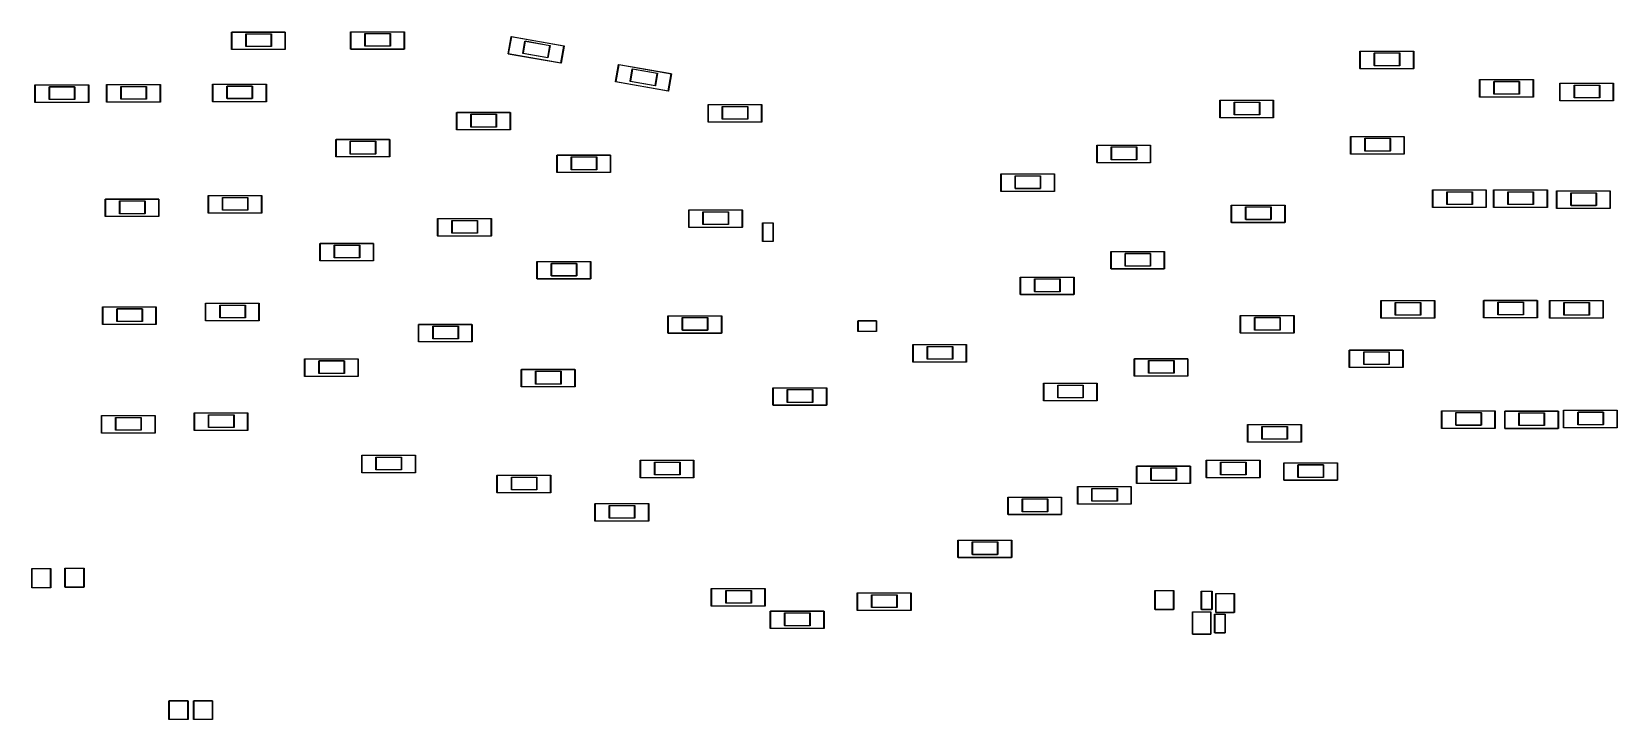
# Model space of a CAD drawing. Extents: x 2.6 to 14.2, y -9.1 to -4.1.
import ezdxf

# ---------------------------------------------------------------- set-up
doc = ezdxf.new("R2010")
doc.units = 0
doc.header["$MEASUREMENT"] = 0
doc.layers.add('BLACK', color=7, linetype='CONTINUOUS')

msp = doc.modelspace()

# ---------------------------------------------------------------- linework, layer by layer
at = {"layer": 'BLACK', "linetype": 'CONTINUOUS'}
for p, q in [((4.071, -4.115), (4.071, -4.114)), ((4.071, -4.114), (4.071, -4.114)), ((4.071, -4.114), (4.072, -4.114)), ((4.071, -4.241), (4.071, -4.115)), ((4.072, -4.114), (4.462, -4.114)), ((4.073, -4.116), (4.073, -4.24)), ((4.461, -4.116), (4.073, -4.116)), ((4.175, -4.129), (4.175, -4.128)), ((4.175, -4.128), (4.176, -4.128)), ((4.175, -4.219), (4.175, -4.129)), ((4.176, -4.128), (4.176, -4.128)), ((4.176, -4.128), (4.361, -4.128)), ((4.177, -4.13), (4.177, -4.218)), ((4.36, -4.13), (4.177, -4.13)), ((4.36, -4.218), (4.36, -4.13)), ((4.361, -4.128), (4.362, -4.128)), ((4.362, -4.128), (4.362, -4.128)), ((4.362, -4.128), (4.362, -4.129)), ((4.362, -4.129), (4.362, -4.219)), ((4.461, -4.24), (4.461, -4.116)), ((4.462, -4.114), (4.463, -4.114)), ((4.463, -4.114), (4.463, -4.114)), ((4.463, -4.114), (4.463, -4.115)), ((4.463, -4.115), (4.463, -4.241)), ((4.939, -4.113), (4.939, -4.112)), ((4.939, -4.112), (4.94, -4.112)), ((4.939, -4.239), (4.939, -4.113)), ((4.94, -4.112), (4.94, -4.112)), ((4.94, -4.112), (5.33, -4.112)), ((4.941, -4.114), (4.941, -4.238)), ((5.329, -4.114), (4.941, -4.114)), ((5.043, -4.127), (5.043, -4.126)), ((5.043, -4.126), (5.044, -4.126)), ((5.043, -4.217), (5.043, -4.127)), ((5.044, -4.126), (5.044, -4.126)), ((5.044, -4.126), (5.229, -4.126)), ((5.045, -4.128), (5.045, -4.216)), ((5.228, -4.128), (5.045, -4.128)), ((5.228, -4.216), (5.228, -4.128)), ((5.229, -4.126), (5.23, -4.126)), ((5.23, -4.126), (5.23, -4.126)), ((5.23, -4.126), (5.23, -4.127)), ((5.23, -4.127), (5.23, -4.217)), ((5.329, -4.238), (5.329, -4.114)), ((5.33, -4.112), (5.331, -4.112)), ((5.331, -4.112), (5.331, -4.112)), ((5.331, -4.112), (5.331, -4.113)), ((5.331, -4.113), (5.331, -4.239)), ((6.087, -4.273), (6.109, -4.149)), ((6.111, -4.15), (6.089, -4.272)), ((6.109, -4.149), (6.109, -4.148)), ((6.109, -4.148), (6.11, -4.148)), ((6.11, -4.148), (6.11, -4.148)), ((6.11, -4.148), (6.495, -4.216)), ((6.494, -4.218), (6.111, -4.15)), ((4.071, -4.242), (4.071, -4.241)), ((4.071, -4.241), (4.071, -4.241)), ((4.072, -4.242), (4.071, -4.242)), ((4.462, -4.242), (4.072, -4.242)), ((4.073, -4.24), (4.461, -4.24)), ((4.175, -4.22), (4.175, -4.219)), ((4.176, -4.22), (4.175, -4.22)), ((4.361, -4.22), (4.176, -4.22)), ((4.176, -4.22), (4.176, -4.22)), ((4.177, -4.218), (4.36, -4.218)), ((4.362, -4.22), (4.361, -4.22)), ((4.362, -4.219), (4.362, -4.22)), ((4.362, -4.22), (4.362, -4.22)), ((4.463, -4.242), (4.462, -4.242)), ((4.463, -4.241), (4.463, -4.241)), ((4.463, -4.241), (4.463, -4.242)), ((4.94, -4.24), (4.939, -4.239)), ((4.939, -4.239), (4.939, -4.239)), ((5.33, -4.24), (4.94, -4.24)), ((4.94, -4.24), (4.94, -4.24)), ((4.941, -4.238), (5.329, -4.238)), ((5.043, -4.218), (5.043, -4.217)), ((5.044, -4.218), (5.043, -4.218)), ((5.229, -4.218), (5.044, -4.218)), ((5.044, -4.218), (5.044, -4.218)), ((5.045, -4.216), (5.228, -4.216)), ((5.23, -4.218), (5.229, -4.218)), ((5.23, -4.217), (5.23, -4.218)), ((5.23, -4.218), (5.23, -4.218)), ((5.331, -4.24), (5.33, -4.24)), ((5.331, -4.239), (5.331, -4.239)), ((5.331, -4.239), (5.331, -4.24)), ((6.088, -4.274), (6.087, -4.273)), ((6.087, -4.273), (6.087, -4.273)), ((6.473, -4.342), (6.088, -4.274)), ((6.088, -4.274), (6.088, -4.274)), ((6.089, -4.272), (6.472, -4.34)), ((6.194, -4.27), (6.209, -4.18)), ((6.194, -4.271), (6.194, -4.27)), ((6.194, -4.27), (6.194, -4.27)), ((6.195, -4.271), (6.194, -4.271)), ((6.377, -4.303), (6.195, -4.271)), ((6.211, -4.182), (6.196, -4.269)), ((6.196, -4.269), (6.376, -4.301)), ((6.209, -4.18), (6.21, -4.18)), ((6.21, -4.18), (6.21, -4.18)), ((6.21, -4.18), (6.211, -4.18)), ((6.211, -4.18), (6.393, -4.212)), ((6.392, -4.214), (6.211, -4.182)), ((6.376, -4.301), (6.392, -4.214)), ((6.394, -4.213), (6.378, -4.302)), ((6.393, -4.212), (6.393, -4.212)), ((6.393, -4.212), (6.394, -4.213)), ((6.394, -4.213), (6.394, -4.213)), ((6.472, -4.34), (6.494, -4.218)), ((6.496, -4.217), (6.474, -4.341)), ((6.495, -4.216), (6.495, -4.216)), ((6.495, -4.216), (6.496, -4.217)), ((6.496, -4.217), (6.496, -4.217)), ((12.298, -4.255), (12.298, -4.254)), ((12.298, -4.254), (12.298, -4.254)), ((12.298, -4.254), (12.299, -4.254)), ((12.298, -4.381), (12.298, -4.255)), ((12.299, -4.254), (12.689, -4.254)), ((12.3, -4.256), (12.3, -4.38)), ((12.688, -4.256), (12.3, -4.256)), ((12.402, -4.268), (12.403, -4.267)), ((12.402, -4.359), (12.402, -4.268)), ((12.402, -4.268), (12.402, -4.268)), ((12.403, -4.267), (12.403, -4.267)), ((12.403, -4.267), (12.588, -4.267)), ((12.404, -4.269), (12.404, -4.358)), ((12.587, -4.269), (12.404, -4.269)), ((12.587, -4.358), (12.587, -4.269)), ((12.588, -4.267), (12.589, -4.268)), ((12.588, -4.267), (12.588, -4.267)), ((12.589, -4.268), (12.589, -4.268)), ((12.589, -4.268), (12.589, -4.359)), ((12.688, -4.38), (12.688, -4.256)), ((12.689, -4.254), (12.69, -4.254)), ((12.69, -4.254), (12.69, -4.254)), ((12.69, -4.254), (12.69, -4.255)), ((12.69, -4.255), (12.69, -4.381)), ((6.378, -4.302), (6.377, -4.303)), ((6.377, -4.303), (6.377, -4.303)), ((6.377, -4.303), (6.377, -4.303)), ((6.377, -4.303), (6.377, -4.303)), ((6.378, -4.302), (6.378, -4.302)), ((6.474, -4.341), (6.473, -4.342)), ((6.473, -4.342), (6.473, -4.342)), ((6.474, -4.341), (6.474, -4.341)), ((6.871, -4.476), (6.893, -4.352)), ((6.894, -4.353), (6.873, -4.475)), ((6.893, -4.352), (6.893, -4.351)), ((6.893, -4.351), (6.893, -4.351)), ((6.893, -4.351), (6.894, -4.351)), ((6.894, -4.351), (7.278, -4.419)), ((7.277, -4.42), (6.894, -4.353)), ((6.977, -4.472), (6.993, -4.383)), ((6.995, -4.385), (6.979, -4.472)), ((6.993, -4.383), (6.994, -4.382)), ((6.993, -4.383), (6.993, -4.383)), ((6.994, -4.382), (6.994, -4.382)), ((6.994, -4.382), (7.176, -4.415)), ((7.175, -4.416), (6.995, -4.385)), ((12.299, -4.382), (12.298, -4.381)), ((12.298, -4.381), (12.298, -4.381)), ((12.298, -4.381), (12.298, -4.381)), ((12.689, -4.382), (12.299, -4.382)), ((12.3, -4.38), (12.688, -4.38)), ((12.403, -4.36), (12.402, -4.359)), ((12.402, -4.359), (12.402, -4.359)), ((12.588, -4.36), (12.403, -4.36)), ((12.403, -4.36), (12.403, -4.36)), ((12.404, -4.358), (12.587, -4.358)), ((12.589, -4.359), (12.588, -4.36)), ((12.588, -4.36), (12.588, -4.36)), ((12.589, -4.359), (12.589, -4.359)), ((12.69, -4.381), (12.689, -4.382)), ((12.69, -4.381), (12.69, -4.381)), ((12.69, -4.381), (12.69, -4.381)), ((2.638, -4.501), (2.638, -4.5)), ((2.638, -4.5), (2.638, -4.5)), ((2.638, -4.5), (2.639, -4.5)), ((2.638, -4.627), (2.638, -4.501)), ((2.639, -4.5), (3.029, -4.5)), ((2.64, -4.502), (2.64, -4.626)), ((3.028, -4.502), (2.64, -4.502)), ((3.028, -4.626), (3.028, -4.502)), ((3.029, -4.5), (3.03, -4.5)), ((3.03, -4.5), (3.03, -4.5)), ((3.03, -4.5), (3.03, -4.501)), ((3.03, -4.501), (3.03, -4.627)), ((3.16, -4.499), (3.16, -4.498)), ((3.16, -4.498), (3.16, -4.498)), ((3.16, -4.498), (3.161, -4.498)), ((3.16, -4.625), (3.16, -4.499)), ((3.161, -4.498), (3.551, -4.498)), ((3.162, -4.5), (3.162, -4.624)), ((3.55, -4.5), (3.162, -4.5)), ((3.55, -4.624), (3.55, -4.5)), ((3.551, -4.498), (3.552, -4.498)), ((3.552, -4.498), (3.552, -4.498)), ((3.552, -4.498), (3.552, -4.499)), ((3.552, -4.499), (3.552, -4.625)), ((3.933, -4.495), (3.933, -4.494)), ((3.933, -4.494), (3.934, -4.494)), ((3.933, -4.621), (3.933, -4.495)), ((3.934, -4.494), (3.934, -4.494)), ((3.934, -4.494), (4.325, -4.494)), ((3.935, -4.496), (3.935, -4.62)), ((4.324, -4.496), (3.935, -4.496)), ((4.037, -4.508), (4.037, -4.508)), ((4.037, -4.508), (4.038, -4.508)), ((4.038, -4.508), (4.038, -4.508)), ((4.038, -4.508), (4.223, -4.508)), ((4.223, -4.508), (4.224, -4.508)), ((4.224, -4.508), (4.224, -4.508)), ((4.224, -4.508), (4.224, -4.508)), ((4.324, -4.62), (4.324, -4.496)), ((4.325, -4.494), (4.325, -4.494)), ((4.325, -4.494), (4.326, -4.495)), ((4.325, -4.494), (4.325, -4.494)), ((4.326, -4.495), (4.326, -4.621)), ((6.871, -4.477), (6.871, -4.476)), ((6.871, -4.476), (6.871, -4.476)), ((7.256, -4.545), (6.871, -4.477)), ((6.871, -4.477), (6.871, -4.477)), ((6.873, -4.475), (7.255, -4.542)), ((6.977, -4.473), (6.977, -4.472)), ((6.978, -4.473), (6.977, -4.473)), ((6.978, -4.474), (6.978, -4.473)), ((7.16, -4.506), (6.978, -4.474)), ((6.979, -4.472), (7.16, -4.504)), ((7.16, -4.504), (7.175, -4.416)), ((7.161, -4.506), (7.16, -4.506)), ((7.177, -4.416), (7.161, -4.505)), ((7.161, -4.505), (7.161, -4.505)), ((7.161, -4.505), (7.161, -4.506)), ((7.161, -4.506), (7.161, -4.506)), ((7.161, -4.506), (7.161, -4.506)), ((7.176, -4.415), (7.177, -4.415)), ((7.177, -4.415), (7.177, -4.415)), ((7.177, -4.415), (7.177, -4.416)), ((7.255, -4.542), (7.277, -4.42)), ((7.279, -4.42), (7.257, -4.544)), ((7.278, -4.419), (7.279, -4.419)), ((7.279, -4.419), (7.279, -4.419)), ((7.279, -4.419), (7.279, -4.42)), ((13.169, -4.461), (13.17, -4.46)), ((13.169, -4.587), (13.169, -4.461)), ((13.169, -4.461), (13.169, -4.461)), ((13.17, -4.46), (13.17, -4.46)), ((13.17, -4.46), (13.561, -4.46)), ((13.171, -4.462), (13.171, -4.586)), ((13.56, -4.462), (13.171, -4.462)), ((13.274, -4.475), (13.274, -4.474)), ((13.274, -4.474), (13.275, -4.474)), ((13.274, -4.566), (13.274, -4.475)), ((13.274, -4.475), (13.274, -4.475)), ((13.275, -4.474), (13.46, -4.474)), ((13.276, -4.476), (13.276, -4.565)), ((13.459, -4.476), (13.276, -4.476)), ((13.459, -4.565), (13.459, -4.476)), ((13.46, -4.474), (13.461, -4.475)), ((13.46, -4.474), (13.46, -4.474)), ((13.461, -4.475), (13.461, -4.475)), ((13.461, -4.475), (13.461, -4.566)), ((13.56, -4.586), (13.56, -4.462)), ((13.561, -4.46), (13.562, -4.461)), ((13.561, -4.46), (13.561, -4.46)), ((13.562, -4.461), (13.562, -4.461)), ((13.562, -4.461), (13.562, -4.587)), ((13.754, -4.489), (13.754, -4.488)), ((13.754, -4.488), (13.755, -4.488)), ((13.754, -4.615), (13.754, -4.489)), ((13.755, -4.488), (13.755, -4.488)), ((13.755, -4.488), (14.146, -4.488)), ((13.756, -4.49), (13.756, -4.614)), ((14.145, -4.49), (13.756, -4.49)), ((13.859, -4.503), (13.859, -4.502)), ((13.859, -4.502), (13.859, -4.502)), ((13.859, -4.502), (13.86, -4.502)), ((13.859, -4.593), (13.859, -4.503)), ((13.86, -4.502), (14.045, -4.502)), ((13.861, -4.504), (13.861, -4.592)), ((14.044, -4.504), (13.861, -4.504)), ((14.044, -4.592), (14.044, -4.504)), ((14.045, -4.502), (14.046, -4.502)), ((14.045, -4.502), (14.045, -4.502)), ((14.046, -4.502), (14.046, -4.503)), ((14.046, -4.503), (14.046, -4.593)), ((14.145, -4.614), (14.145, -4.49)), ((14.146, -4.488), (14.147, -4.488)), ((14.146, -4.488), (14.146, -4.488)), ((14.147, -4.488), (14.147, -4.489)), ((14.147, -4.489), (14.147, -4.615)), ((2.742, -4.514), (2.743, -4.513)), ((2.742, -4.605), (2.742, -4.514)), ((2.742, -4.514), (2.742, -4.514)), ((2.743, -4.606), (2.742, -4.605)), ((2.742, -4.605), (2.742, -4.605)), ((2.743, -4.513), (2.743, -4.513)), ((2.743, -4.513), (2.928, -4.513)), ((2.928, -4.606), (2.743, -4.606)), ((2.743, -4.606), (2.743, -4.606)), ((2.744, -4.515), (2.744, -4.604)), ((2.927, -4.515), (2.744, -4.515)), ((2.744, -4.604), (2.927, -4.604)), ((2.927, -4.604), (2.927, -4.515)), ((2.928, -4.513), (2.929, -4.514)), ((2.928, -4.513), (2.928, -4.513)), ((2.929, -4.605), (2.928, -4.606)), ((2.928, -4.606), (2.928, -4.606)), ((2.929, -4.514), (2.929, -4.514)), ((2.929, -4.514), (2.929, -4.605)), ((2.929, -4.605), (2.929, -4.605)), ((3.162, -4.624), (3.55, -4.624)), ((3.264, -4.603), (3.264, -4.512)), ((3.264, -4.512), (3.264, -4.512)), ((3.264, -4.512), (3.265, -4.512)), ((3.265, -4.604), (3.264, -4.603)), ((3.264, -4.603), (3.264, -4.603)), ((3.265, -4.512), (3.265, -4.511)), ((3.265, -4.511), (3.45, -4.511)), ((3.45, -4.604), (3.265, -4.604)), ((3.265, -4.604), (3.265, -4.604)), ((3.266, -4.513), (3.266, -4.602)), ((3.449, -4.513), (3.266, -4.513)), ((3.266, -4.602), (3.449, -4.602)), ((3.449, -4.602), (3.449, -4.513)), ((3.45, -4.511), (3.451, -4.512)), ((3.451, -4.604), (3.45, -4.604)), ((3.451, -4.512), (3.451, -4.512)), ((3.451, -4.512), (3.451, -4.512)), ((3.451, -4.512), (3.451, -4.603)), ((3.451, -4.603), (3.451, -4.603)), ((3.451, -4.603), (3.451, -4.604)), ((3.934, -4.622), (3.933, -4.621)), ((3.933, -4.621), (3.933, -4.621)), ((4.325, -4.622), (3.934, -4.622)), ((3.934, -4.622), (3.934, -4.622)), ((3.935, -4.62), (4.324, -4.62)), ((4.037, -4.599), (4.037, -4.508)), ((4.038, -4.6), (4.037, -4.599)), ((4.037, -4.599), (4.037, -4.599)), ((4.223, -4.6), (4.038, -4.6)), ((4.038, -4.6), (4.038, -4.6)), ((4.039, -4.509), (4.039, -4.598)), ((4.222, -4.509), (4.039, -4.509)), ((4.039, -4.598), (4.222, -4.598)), ((4.222, -4.598), (4.222, -4.509)), ((4.224, -4.6), (4.223, -4.6)), ((4.224, -4.508), (4.224, -4.599)), ((4.224, -4.599), (4.224, -4.599)), ((4.224, -4.599), (4.224, -4.6)), ((4.326, -4.621), (4.325, -4.621)), ((4.325, -4.621), (4.325, -4.622)), ((4.325, -4.622), (4.325, -4.622)), ((7.257, -4.544), (7.256, -4.545)), ((7.256, -4.545), (7.256, -4.545)), ((7.257, -4.544), (7.257, -4.544)), ((11.276, -4.613), (11.276, -4.612)), ((11.276, -4.612), (11.276, -4.612)), ((11.276, -4.612), (11.277, -4.612)), ((11.276, -4.739), (11.276, -4.613)), ((11.277, -4.612), (11.667, -4.612)), ((11.278, -4.614), (11.278, -4.738)), ((11.666, -4.614), (11.278, -4.614)), ((11.666, -4.738), (11.666, -4.614)), ((11.667, -4.612), (11.668, -4.612)), ((11.667, -4.612), (11.667, -4.612)), ((11.668, -4.612), (11.668, -4.613)), ((11.668, -4.613), (11.668, -4.739)), ((13.169, -4.588), (13.169, -4.587)), ((13.17, -4.588), (13.169, -4.588)), ((13.561, -4.588), (13.17, -4.588)), ((13.17, -4.588), (13.17, -4.588)), ((13.171, -4.586), (13.56, -4.586)), ((13.275, -4.567), (13.274, -4.566)), ((13.274, -4.566), (13.274, -4.566)), ((13.274, -4.566), (13.274, -4.566)), ((13.46, -4.567), (13.275, -4.567)), ((13.276, -4.565), (13.459, -4.565)), ((13.461, -4.566), (13.46, -4.566)), ((13.46, -4.566), (13.46, -4.567)), ((13.461, -4.566), (13.461, -4.566)), ((13.562, -4.588), (13.561, -4.588)), ((13.561, -4.588), (13.561, -4.588)), ((13.562, -4.587), (13.562, -4.588)), ((13.755, -4.616), (13.754, -4.615)), ((13.754, -4.615), (13.754, -4.615)), ((14.146, -4.616), (13.755, -4.616)), ((13.755, -4.616), (13.755, -4.616)), ((13.756, -4.614), (14.145, -4.614)), ((13.859, -4.594), (13.859, -4.593)), ((13.86, -4.594), (13.859, -4.594)), ((13.859, -4.594), (13.859, -4.594)), ((14.045, -4.594), (13.86, -4.594)), ((13.861, -4.592), (14.044, -4.592)), ((14.046, -4.594), (14.045, -4.594)), ((14.045, -4.594), (14.045, -4.594)), ((14.046, -4.593), (14.046, -4.594)), ((14.147, -4.615), (14.146, -4.616)), ((14.146, -4.616), (14.146, -4.616)), ((14.147, -4.615), (14.147, -4.615)), ((2.638, -4.628), (2.638, -4.627)), ((2.638, -4.627), (2.638, -4.627)), ((2.639, -4.628), (2.638, -4.628)), ((3.029, -4.628), (2.639, -4.628)), ((2.64, -4.626), (3.028, -4.626)), ((3.03, -4.628), (3.029, -4.628)), ((3.03, -4.627), (3.03, -4.627)), ((3.03, -4.627), (3.03, -4.628)), ((3.16, -4.626), (3.16, -4.625)), ((3.16, -4.625), (3.16, -4.625)), ((3.161, -4.626), (3.16, -4.626)), ((3.551, -4.626), (3.161, -4.626)), ((3.552, -4.626), (3.551, -4.626)), ((3.552, -4.625), (3.552, -4.625)), ((3.552, -4.625), (3.552, -4.626)), ((5.711, -4.827), (5.711, -4.701)), ((5.711, -4.701), (5.711, -4.701)), ((5.711, -4.701), (5.712, -4.701)), ((5.712, -4.701), (5.712, -4.7)), ((5.712, -4.7), (6.103, -4.7)), ((5.713, -4.702), (5.713, -4.826)), ((6.102, -4.702), (5.713, -4.702)), ((5.815, -4.715), (5.816, -4.714)), ((5.815, -4.806), (5.815, -4.715)), ((5.815, -4.715), (5.815, -4.715)), ((5.816, -4.714), (5.816, -4.714)), ((5.816, -4.714), (6.001, -4.714)), ((5.817, -4.716), (5.817, -4.805)), ((6, -4.716), (5.817, -4.716)), ((6, -4.805), (6, -4.716)), ((6.001, -4.714), (6.002, -4.714)), ((6.002, -4.714), (6.002, -4.715)), ((6.002, -4.715), (6.002, -4.715)), ((6.002, -4.715), (6.002, -4.806)), ((6.102, -4.826), (6.102, -4.702)), ((6.103, -4.7), (6.103, -4.701)), ((6.103, -4.701), (6.103, -4.701)), ((6.103, -4.701), (6.104, -4.701)), ((6.104, -4.701), (6.104, -4.827)), ((7.545, -4.644), (7.545, -4.643)), ((7.545, -4.643), (7.546, -4.643)), ((7.545, -4.77), (7.545, -4.644)), ((7.545, -4.644), (7.545, -4.644)), ((7.546, -4.643), (7.936, -4.643)), ((7.547, -4.645), (7.547, -4.769)), ((7.935, -4.645), (7.547, -4.645)), ((7.649, -4.658), (7.65, -4.657)), ((7.649, -4.749), (7.649, -4.658)), ((7.649, -4.658), (7.649, -4.658)), ((7.65, -4.657), (7.65, -4.657)), ((7.65, -4.657), (7.835, -4.657)), ((7.651, -4.659), (7.651, -4.748)), ((7.834, -4.659), (7.651, -4.659)), ((7.834, -4.748), (7.834, -4.659)), ((7.835, -4.657), (7.836, -4.657)), ((7.836, -4.657), (7.836, -4.658)), ((7.836, -4.658), (7.836, -4.658)), ((7.836, -4.658), (7.836, -4.749)), ((7.935, -4.769), (7.935, -4.645)), ((7.936, -4.643), (7.937, -4.643)), ((7.937, -4.643), (7.937, -4.644)), ((7.937, -4.644), (7.937, -4.644)), ((7.937, -4.644), (7.937, -4.77)), ((11.276, -4.74), (11.276, -4.739)), ((11.276, -4.739), (11.276, -4.739)), ((11.278, -4.738), (11.666, -4.738)), ((11.38, -4.627), (11.38, -4.626)), ((11.38, -4.626), (11.38, -4.626)), ((11.38, -4.626), (11.381, -4.626)), ((11.38, -4.717), (11.38, -4.627)), ((11.38, -4.718), (11.38, -4.717)), ((11.381, -4.718), (11.38, -4.718)), ((11.38, -4.718), (11.38, -4.718)), ((11.381, -4.626), (11.566, -4.626)), ((11.566, -4.718), (11.381, -4.718)), ((11.382, -4.628), (11.382, -4.716)), ((11.565, -4.628), (11.382, -4.628)), ((11.382, -4.716), (11.565, -4.716)), ((11.565, -4.716), (11.565, -4.628)), ((11.566, -4.626), (11.567, -4.626)), ((11.566, -4.626), (11.566, -4.626)), ((11.567, -4.718), (11.566, -4.718)), ((11.566, -4.718), (11.566, -4.718)), ((11.567, -4.626), (11.567, -4.627)), ((11.567, -4.627), (11.567, -4.717)), ((11.567, -4.717), (11.567, -4.718)), ((11.668, -4.739), (11.667, -4.74)), ((11.668, -4.739), (11.668, -4.739)), ((5.711, -4.828), (5.711, -4.827)), ((5.712, -4.828), (5.711, -4.828)), ((6.103, -4.828), (5.712, -4.828)), ((5.712, -4.828), (5.712, -4.828)), ((5.713, -4.826), (6.102, -4.826)), ((5.816, -4.807), (5.815, -4.806)), ((5.815, -4.806), (5.815, -4.806)), ((6.001, -4.807), (5.816, -4.807)), ((5.816, -4.807), (5.816, -4.807)), ((5.817, -4.805), (6, -4.805)), ((6.002, -4.807), (6.001, -4.807)), ((6.002, -4.806), (6.002, -4.806)), ((6.002, -4.806), (6.002, -4.807)), ((6.104, -4.827), (6.103, -4.828)), ((6.103, -4.828), (6.103, -4.828)), ((6.103, -4.828), (6.103, -4.828)), ((7.545, -4.771), (7.545, -4.77)), ((7.546, -4.771), (7.545, -4.771)), ((7.545, -4.771), (7.545, -4.771)), ((7.936, -4.771), (7.546, -4.771)), ((7.547, -4.769), (7.935, -4.769)), ((7.65, -4.75), (7.649, -4.749)), ((7.649, -4.749), (7.649, -4.749)), ((7.835, -4.75), (7.65, -4.75)), ((7.65, -4.75), (7.65, -4.75)), ((7.651, -4.748), (7.834, -4.748)), ((7.836, -4.75), (7.835, -4.75)), ((7.836, -4.749), (7.836, -4.749)), ((7.836, -4.749), (7.836, -4.75)), ((7.937, -4.771), (7.936, -4.771)), ((7.937, -4.77), (7.937, -4.771)), ((7.937, -4.771), (7.937, -4.771)), ((11.277, -4.74), (11.276, -4.74)), ((11.667, -4.74), (11.277, -4.74)), ((11.667, -4.74), (11.667, -4.74)), ((4.831, -4.898), (4.832, -4.897)), ((4.831, -5.024), (4.831, -4.898)), ((4.831, -4.898), (4.831, -4.898)), ((4.832, -4.897), (4.832, -4.897)), ((4.832, -4.897), (5.223, -4.897)), ((4.833, -4.899), (4.833, -5.023)), ((5.222, -4.899), (4.833, -4.899)), ((4.935, -4.912), (4.936, -4.911)), ((4.935, -5.003), (4.935, -4.912)), ((4.935, -4.912), (4.935, -4.912)), ((4.936, -4.911), (4.936, -4.911)), ((4.936, -4.911), (5.121, -4.911)), ((4.937, -4.913), (4.937, -5.002)), ((5.12, -4.913), (4.937, -4.913)), ((5.12, -5.002), (5.12, -4.913)), ((5.121, -4.911), (5.122, -4.911)), ((5.122, -4.911), (5.122, -4.912)), ((5.122, -4.912), (5.122, -4.912)), ((5.122, -4.912), (5.122, -5.003)), ((5.222, -5.023), (5.222, -4.899)), ((5.223, -4.897), (5.224, -4.898)), ((5.223, -4.897), (5.223, -4.897)), ((5.224, -4.898), (5.224, -4.898)), ((5.224, -4.898), (5.224, -5.024)), ((10.38, -4.94), (10.38, -4.939)), ((10.38, -4.939), (10.38, -4.939)), ((10.38, -4.939), (10.381, -4.939)), ((10.38, -5.066), (10.38, -4.94)), ((10.381, -4.939), (10.771, -4.939)), ((10.382, -4.941), (10.382, -5.065)), ((10.77, -4.941), (10.382, -4.941)), ((10.484, -4.953), (10.485, -4.952)), ((10.484, -5.044), (10.484, -4.953)), ((10.484, -4.953), (10.484, -4.953)), ((10.485, -4.952), (10.485, -4.952)), ((10.485, -4.952), (10.67, -4.952)), ((10.486, -4.954), (10.486, -5.043)), ((10.669, -4.954), (10.486, -4.954)), ((10.669, -5.043), (10.669, -4.954)), ((10.67, -4.952), (10.671, -4.952)), ((10.671, -4.952), (10.671, -4.953)), ((10.671, -4.953), (10.671, -4.953)), ((10.671, -4.953), (10.671, -5.044)), ((10.77, -5.065), (10.77, -4.941)), ((10.771, -4.939), (10.772, -4.939)), ((10.772, -4.939), (10.772, -4.939)), ((10.772, -4.939), (10.772, -4.94)), ((10.772, -4.94), (10.772, -5.066)), ((12.229, -4.877), (12.229, -4.876)), ((12.229, -4.876), (12.229, -4.876)), ((12.229, -4.876), (12.23, -4.876)), ((12.229, -5.003), (12.229, -4.877)), ((12.23, -4.876), (12.62, -4.876)), ((12.231, -4.878), (12.231, -5.002)), ((12.619, -4.878), (12.231, -4.878)), ((12.333, -4.89), (12.334, -4.889)), ((12.333, -4.981), (12.333, -4.89)), ((12.333, -4.89), (12.333, -4.89)), ((12.334, -4.889), (12.334, -4.889)), ((12.334, -4.889), (12.519, -4.889)), ((12.335, -4.891), (12.335, -4.98)), ((12.518, -4.891), (12.335, -4.891)), ((12.518, -4.98), (12.518, -4.891)), ((12.519, -4.889), (12.52, -4.89)), ((12.519, -4.889), (12.519, -4.889)), ((12.52, -4.89), (12.52, -4.89)), ((12.52, -4.89), (12.52, -4.981)), ((12.619, -5.002), (12.619, -4.878)), ((12.62, -4.876), (12.621, -4.876)), ((12.621, -4.876), (12.621, -4.876)), ((12.621, -4.876), (12.621, -4.877)), ((12.621, -4.877), (12.621, -5.003)), ((4.831, -5.025), (4.831, -5.024)), ((4.832, -5.025), (4.831, -5.025)), ((5.223, -5.025), (4.832, -5.025)), ((4.832, -5.025), (4.832, -5.025)), ((4.833, -5.023), (5.222, -5.023)), ((4.936, -5.003), (4.935, -5.003)), ((4.935, -5.003), (4.935, -5.003)), ((4.936, -5.004), (4.936, -5.003)), ((5.121, -5.004), (4.936, -5.004)), ((4.937, -5.002), (5.12, -5.002)), ((5.122, -5.003), (5.121, -5.004)), ((5.122, -5.003), (5.122, -5.003)), ((5.122, -5.003), (5.122, -5.003)), ((5.224, -5.025), (5.223, -5.025)), ((5.223, -5.025), (5.223, -5.025)), ((5.224, -5.024), (5.224, -5.025)), ((6.443, -5.012), (6.444, -5.011)), ((6.443, -5.138), (6.443, -5.012)), ((6.443, -5.012), (6.443, -5.012)), ((6.443, -5.012), (6.443, -5.012)), ((6.444, -5.011), (6.834, -5.011)), ((6.445, -5.013), (6.445, -5.137)), ((6.833, -5.013), (6.445, -5.013)), ((6.547, -5.026), (6.548, -5.025)), ((6.547, -5.117), (6.547, -5.026)), ((6.547, -5.026), (6.547, -5.026)), ((6.548, -5.025), (6.548, -5.025)), ((6.548, -5.025), (6.733, -5.025)), ((6.549, -5.027), (6.549, -5.116)), ((6.732, -5.027), (6.549, -5.027)), ((6.732, -5.116), (6.732, -5.027)), ((6.733, -5.025), (6.734, -5.025)), ((6.734, -5.025), (6.734, -5.026)), ((6.734, -5.026), (6.734, -5.026)), ((6.734, -5.026), (6.734, -5.117)), ((6.833, -5.137), (6.833, -5.013)), ((6.834, -5.011), (6.835, -5.012)), ((6.835, -5.012), (6.835, -5.012)), ((6.835, -5.012), (6.835, -5.012)), ((6.835, -5.012), (6.835, -5.138)), ((10.381, -5.067), (10.38, -5.066)), ((10.38, -5.066), (10.38, -5.066)), ((10.38, -5.066), (10.38, -5.066)), ((10.771, -5.067), (10.381, -5.067)), ((10.382, -5.065), (10.77, -5.065)), ((10.485, -5.045), (10.484, -5.044)), ((10.484, -5.044), (10.484, -5.044)), ((10.67, -5.045), (10.485, -5.045)), ((10.485, -5.045), (10.485, -5.045)), ((10.486, -5.043), (10.669, -5.043)), ((10.671, -5.045), (10.67, -5.045)), ((10.671, -5.044), (10.671, -5.044)), ((10.671, -5.044), (10.671, -5.045)), ((10.772, -5.066), (10.771, -5.067)), ((10.772, -5.066), (10.772, -5.066)), ((10.772, -5.066), (10.772, -5.066)), ((12.23, -5.004), (12.229, -5.003)), ((12.229, -5.003), (12.229, -5.003)), ((12.229, -5.003), (12.229, -5.003)), ((12.62, -5.004), (12.23, -5.004)), ((12.231, -5.002), (12.619, -5.002)), ((12.334, -4.982), (12.333, -4.981)), ((12.333, -4.981), (12.333, -4.981)), ((12.519, -4.982), (12.334, -4.982)), ((12.334, -4.982), (12.334, -4.982)), ((12.335, -4.98), (12.518, -4.98)), ((12.52, -4.981), (12.519, -4.982)), ((12.519, -4.982), (12.519, -4.982)), ((12.52, -4.981), (12.52, -4.981)), ((12.621, -5.003), (12.62, -5.004)), ((12.621, -5.003), (12.621, -5.003)), ((12.621, -5.003), (12.621, -5.003)), ((6.443, -5.139), (6.443, -5.138)), ((6.444, -5.139), (6.443, -5.139)), ((6.443, -5.139), (6.443, -5.139)), ((6.834, -5.139), (6.444, -5.139)), ((6.445, -5.137), (6.833, -5.137)), ((6.548, -5.118), (6.547, -5.117)), ((6.547, -5.117), (6.547, -5.117)), ((6.733, -5.118), (6.548, -5.118)), ((6.548, -5.118), (6.548, -5.118)), ((6.549, -5.116), (6.732, -5.116)), ((6.734, -5.118), (6.733, -5.118)), ((6.734, -5.117), (6.734, -5.117)), ((6.734, -5.117), (6.734, -5.118)), ((6.835, -5.139), (6.834, -5.139)), ((6.835, -5.138), (6.835, -5.139)), ((6.835, -5.139), (6.835, -5.139)), ((9.679, -5.15), (9.68, -5.149)), ((9.679, -5.276), (9.679, -5.15)), ((9.679, -5.15), (9.679, -5.15)), ((9.68, -5.149), (9.68, -5.149)), ((9.68, -5.149), (10.071, -5.149)), ((9.681, -5.151), (9.681, -5.275)), ((10.07, -5.151), (9.681, -5.151)), ((9.783, -5.255), (9.783, -5.164)), ((9.783, -5.164), (9.784, -5.164)), ((9.784, -5.164), (9.784, -5.163)), ((9.784, -5.163), (9.784, -5.163)), ((9.784, -5.163), (9.969, -5.163)), ((9.785, -5.165), (9.785, -5.254)), ((9.968, -5.165), (9.785, -5.165)), ((9.968, -5.254), (9.968, -5.165)), ((9.969, -5.163), (9.97, -5.163)), ((9.97, -5.163), (9.97, -5.164)), ((9.97, -5.164), (9.97, -5.164)), ((9.97, -5.164), (9.97, -5.255)), ((10.07, -5.275), (10.07, -5.151)), ((10.071, -5.149), (10.072, -5.15)), ((10.071, -5.149), (10.071, -5.149)), ((10.072, -5.15), (10.072, -5.15)), ((10.072, -5.15), (10.072, -5.276)), ((3.9, -5.308), (3.9, -5.307)), ((3.9, -5.307), (3.9, -5.307)), ((3.9, -5.307), (3.901, -5.307)), ((3.9, -5.434), (3.9, -5.308)), ((3.901, -5.307), (4.291, -5.307)), ((3.902, -5.309), (3.902, -5.433)), ((4.29, -5.309), (3.902, -5.309)), ((4.29, -5.433), (4.29, -5.309)), ((4.291, -5.307), (4.292, -5.307)), ((4.291, -5.307), (4.291, -5.307)), ((4.292, -5.307), (4.292, -5.308)), ((4.292, -5.308), (4.292, -5.434)), ((9.679, -5.277), (9.679, -5.276)), ((9.68, -5.277), (9.679, -5.277)), ((10.071, -5.277), (9.68, -5.277)), ((9.68, -5.277), (9.68, -5.277)), ((9.681, -5.275), (10.07, -5.275)), ((9.784, -5.255), (9.783, -5.255)), ((9.784, -5.256), (9.784, -5.255)), ((9.784, -5.255), (9.784, -5.255)), ((9.969, -5.256), (9.784, -5.256)), ((9.785, -5.254), (9.968, -5.254)), ((9.97, -5.255), (9.969, -5.256)), ((9.97, -5.255), (9.97, -5.255)), ((9.97, -5.255), (9.97, -5.255)), ((10.072, -5.277), (10.071, -5.277)), ((10.071, -5.277), (10.071, -5.277)), ((10.072, -5.276), (10.072, -5.277)), ((12.827, -5.266), (12.827, -5.265)), ((12.827, -5.265), (12.828, -5.265)), ((12.827, -5.392), (12.827, -5.266)), ((12.827, -5.266), (12.827, -5.266)), ((12.828, -5.265), (13.218, -5.265)), ((12.829, -5.267), (12.829, -5.391)), ((13.217, -5.267), (12.829, -5.267)), ((12.931, -5.28), (12.932, -5.279)), ((12.931, -5.371), (12.931, -5.28)), ((12.931, -5.28), (12.931, -5.28)), ((12.932, -5.279), (12.932, -5.279)), ((12.932, -5.279), (13.117, -5.279)), ((12.933, -5.281), (12.933, -5.37)), ((13.116, -5.281), (12.933, -5.281)), ((13.116, -5.37), (13.116, -5.281)), ((13.117, -5.279), (13.118, -5.28)), ((13.117, -5.279), (13.117, -5.279)), ((13.118, -5.28), (13.118, -5.28)), ((13.118, -5.28), (13.118, -5.371)), ((13.217, -5.391), (13.217, -5.267)), ((13.218, -5.265), (13.219, -5.265)), ((13.219, -5.265), (13.219, -5.266)), ((13.219, -5.266), (13.219, -5.266)), ((13.219, -5.266), (13.219, -5.392)), ((13.272, -5.266), (13.273, -5.265)), ((13.272, -5.392), (13.272, -5.266)), ((13.272, -5.266), (13.272, -5.266)), ((13.273, -5.265), (13.273, -5.265)), ((13.273, -5.265), (13.664, -5.265)), ((13.274, -5.267), (13.274, -5.391)), ((13.663, -5.267), (13.274, -5.267)), ((13.376, -5.28), (13.377, -5.279)), ((13.376, -5.371), (13.376, -5.28)), ((13.376, -5.28), (13.376, -5.28)), ((13.377, -5.279), (13.377, -5.279)), ((13.377, -5.279), (13.562, -5.279)), ((13.378, -5.281), (13.378, -5.37)), ((13.561, -5.281), (13.378, -5.281)), ((13.561, -5.37), (13.561, -5.281)), ((13.562, -5.279), (13.563, -5.279)), ((13.563, -5.279), (13.563, -5.28)), ((13.563, -5.28), (13.563, -5.28)), ((13.563, -5.28), (13.563, -5.371)), ((13.663, -5.391), (13.663, -5.267)), ((13.664, -5.265), (13.664, -5.266)), ((13.664, -5.265), (13.664, -5.265)), ((13.664, -5.266), (13.665, -5.266)), ((13.665, -5.266), (13.665, -5.392)), ((13.731, -5.274), (13.731, -5.273)), ((13.731, -5.273), (13.732, -5.273)), ((13.731, -5.4), (13.731, -5.274)), ((13.731, -5.274), (13.731, -5.274)), ((13.732, -5.273), (14.122, -5.273)), ((13.733, -5.275), (13.733, -5.399)), ((14.121, -5.275), (13.733, -5.275)), ((13.835, -5.288), (13.836, -5.287)), ((13.835, -5.379), (13.835, -5.288)), ((13.835, -5.288), (13.835, -5.288)), ((13.836, -5.287), (13.836, -5.287)), ((13.836, -5.287), (14.021, -5.287)), ((13.837, -5.289), (13.837, -5.378)), ((14.02, -5.289), (13.837, -5.289)), ((14.02, -5.378), (14.02, -5.289)), ((14.021, -5.287), (14.022, -5.288)), ((14.021, -5.287), (14.021, -5.287)), ((14.022, -5.288), (14.022, -5.288)), ((14.022, -5.288), (14.022, -5.379)), ((14.121, -5.399), (14.121, -5.275)), ((14.122, -5.273), (14.123, -5.273)), ((14.123, -5.273), (14.123, -5.274)), ((14.123, -5.274), (14.123, -5.274)), ((14.123, -5.274), (14.123, -5.4)), ((3.15, -5.333), (3.15, -5.332)), ((3.15, -5.332), (3.151, -5.332)), ((3.15, -5.459), (3.15, -5.333)), ((3.15, -5.333), (3.15, -5.333)), ((3.151, -5.332), (3.541, -5.332)), ((3.152, -5.334), (3.152, -5.458)), ((3.54, -5.334), (3.152, -5.334)), ((3.254, -5.347), (3.255, -5.346)), ((3.254, -5.438), (3.254, -5.347)), ((3.254, -5.347), (3.254, -5.347)), ((3.255, -5.346), (3.255, -5.346)), ((3.255, -5.346), (3.44, -5.346)), ((3.256, -5.348), (3.256, -5.437)), ((3.439, -5.348), (3.256, -5.348)), ((3.439, -5.437), (3.439, -5.348)), ((3.44, -5.346), (3.441, -5.347)), ((3.44, -5.346), (3.44, -5.346)), ((3.441, -5.347), (3.441, -5.347)), ((3.441, -5.347), (3.441, -5.438)), ((3.54, -5.458), (3.54, -5.334)), ((3.541, -5.332), (3.542, -5.333)), ((3.541, -5.332), (3.541, -5.332)), ((3.542, -5.333), (3.542, -5.333)), ((3.542, -5.333), (3.542, -5.459)), ((3.902, -5.433), (4.29, -5.433)), ((4.004, -5.412), (4.004, -5.321)), ((4.004, -5.321), (4.004, -5.321)), ((4.004, -5.321), (4.005, -5.321)), ((4.005, -5.413), (4.004, -5.412)), ((4.004, -5.412), (4.004, -5.412)), ((4.005, -5.321), (4.005, -5.321)), ((4.005, -5.321), (4.19, -5.321)), ((4.19, -5.413), (4.005, -5.413)), ((4.005, -5.413), (4.005, -5.413)), ((4.006, -5.322), (4.006, -5.411)), ((4.189, -5.322), (4.006, -5.322)), ((4.006, -5.411), (4.189, -5.411)), ((4.189, -5.411), (4.189, -5.322)), ((4.19, -5.321), (4.191, -5.321)), ((4.19, -5.321), (4.19, -5.321)), ((4.191, -5.412), (4.19, -5.413)), ((4.19, -5.413), (4.19, -5.413)), ((4.191, -5.321), (4.191, -5.321)), ((4.191, -5.321), (4.191, -5.412)), ((4.191, -5.412), (4.191, -5.412)), ((7.404, -5.412), (7.404, -5.411)), ((7.404, -5.411), (7.404, -5.411)), ((7.404, -5.411), (7.795, -5.411)), ((7.404, -5.538), (7.404, -5.412)), ((7.404, -5.412), (7.404, -5.412)), ((7.405, -5.413), (7.405, -5.537)), ((7.794, -5.413), (7.405, -5.413)), ((7.508, -5.426), (7.508, -5.425)), ((7.508, -5.425), (7.508, -5.425)), ((7.508, -5.425), (7.509, -5.425)), ((7.508, -5.516), (7.508, -5.426)), ((7.509, -5.425), (7.694, -5.425)), ((7.51, -5.427), (7.51, -5.515)), ((7.693, -5.427), (7.51, -5.427)), ((7.693, -5.515), (7.693, -5.427)), ((7.694, -5.425), (7.695, -5.425)), ((7.694, -5.425), (7.694, -5.425)), ((7.695, -5.425), (7.695, -5.426)), ((7.695, -5.426), (7.695, -5.516)), ((7.794, -5.537), (7.794, -5.413)), ((7.795, -5.411), (7.796, -5.412)), ((7.795, -5.411), (7.795, -5.411)), ((7.796, -5.412), (7.796, -5.412)), ((7.796, -5.412), (7.796, -5.538)), ((11.359, -5.377), (11.36, -5.376)), ((11.359, -5.503), (11.359, -5.377)), ((11.359, -5.377), (11.359, -5.377)), ((11.36, -5.376), (11.36, -5.376)), ((11.36, -5.376), (11.751, -5.376)), ((11.361, -5.378), (11.361, -5.502)), ((11.75, -5.378), (11.361, -5.378)), ((11.463, -5.391), (11.463, -5.39)), ((11.463, -5.39), (11.464, -5.39)), ((11.463, -5.481), (11.463, -5.391)), ((11.464, -5.39), (11.464, -5.39)), ((11.464, -5.39), (11.649, -5.39)), ((11.465, -5.392), (11.465, -5.48)), ((11.648, -5.392), (11.465, -5.392)), ((11.648, -5.48), (11.648, -5.392)), ((11.649, -5.39), (11.65, -5.39)), ((11.65, -5.39), (11.65, -5.39)), ((11.65, -5.39), (11.65, -5.391)), ((11.65, -5.391), (11.65, -5.481)), ((11.75, -5.502), (11.75, -5.378)), ((11.751, -5.376), (11.751, -5.377)), ((11.751, -5.376), (11.751, -5.376)), ((11.751, -5.377), (11.752, -5.377)), ((11.752, -5.377), (11.752, -5.503)), ((12.827, -5.393), (12.827, -5.392)), ((12.828, -5.393), (12.827, -5.393)), ((12.827, -5.393), (12.827, -5.393)), ((13.218, -5.393), (12.828, -5.393)), ((12.829, -5.391), (13.217, -5.391)), ((12.932, -5.372), (12.931, -5.371)), ((12.931, -5.371), (12.931, -5.371)), ((13.117, -5.372), (12.932, -5.372)), ((12.932, -5.372), (12.932, -5.372)), ((12.933, -5.37), (13.116, -5.37)), ((13.118, -5.371), (13.117, -5.372)), ((13.117, -5.372), (13.117, -5.372)), ((13.118, -5.371), (13.118, -5.371)), ((13.219, -5.393), (13.218, -5.393)), ((13.219, -5.392), (13.219, -5.393)), ((13.219, -5.393), (13.219, -5.393)), ((13.272, -5.393), (13.272, -5.392)), ((13.273, -5.393), (13.272, -5.393)), ((13.664, -5.393), (13.273, -5.393)), ((13.273, -5.393), (13.273, -5.393)), ((13.274, -5.391), (13.663, -5.391)), ((13.377, -5.372), (13.376, -5.371)), ((13.376, -5.371), (13.376, -5.371)), ((13.562, -5.372), (13.377, -5.372)), ((13.377, -5.372), (13.377, -5.372)), ((13.378, -5.37), (13.561, -5.37)), ((13.563, -5.372), (13.562, -5.372)), ((13.563, -5.371), (13.563, -5.371)), ((13.563, -5.371), (13.563, -5.372)), ((13.665, -5.392), (13.664, -5.393)), ((13.664, -5.393), (13.664, -5.393)), ((13.664, -5.393), (13.664, -5.393)), ((13.731, -5.401), (13.731, -5.4)), ((13.732, -5.401), (13.731, -5.401)), ((13.731, -5.401), (13.731, -5.401)), ((14.122, -5.401), (13.732, -5.401)), ((13.733, -5.399), (14.121, -5.399)), ((13.836, -5.379), (13.835, -5.379)), ((13.835, -5.379), (13.835, -5.379)), ((13.836, -5.38), (13.836, -5.379)), ((14.021, -5.38), (13.836, -5.38)), ((13.837, -5.378), (14.02, -5.378)), ((14.022, -5.379), (14.021, -5.379)), ((14.021, -5.379), (14.021, -5.38)), ((14.022, -5.379), (14.022, -5.379)), ((14.123, -5.401), (14.122, -5.401)), ((14.123, -5.4), (14.123, -5.401)), ((14.123, -5.401), (14.123, -5.401)), ((3.15, -5.46), (3.15, -5.459)), ((3.151, -5.46), (3.15, -5.46)), ((3.15, -5.46), (3.15, -5.46)), ((3.541, -5.46), (3.151, -5.46)), ((3.152, -5.458), (3.54, -5.458)), ((3.255, -5.439), (3.254, -5.438)), ((3.254, -5.438), (3.254, -5.438)), ((3.44, -5.439), (3.255, -5.439)), ((3.255, -5.439), (3.255, -5.439)), ((3.256, -5.437), (3.439, -5.437)), ((3.441, -5.438), (3.44, -5.439)), ((3.44, -5.439), (3.44, -5.439)), ((3.441, -5.438), (3.441, -5.438)), ((3.542, -5.46), (3.541, -5.46)), ((3.541, -5.46), (3.541, -5.46)), ((3.542, -5.459), (3.542, -5.46)), ((3.9, -5.435), (3.9, -5.434)), ((3.9, -5.434), (3.9, -5.434)), ((3.901, -5.435), (3.9, -5.435)), ((4.291, -5.435), (3.901, -5.435)), ((4.292, -5.434), (4.291, -5.435)), ((4.291, -5.435), (4.291, -5.435)), ((4.292, -5.434), (4.292, -5.434)), ((5.573, -5.475), (5.574, -5.474)), ((5.573, -5.601), (5.573, -5.475)), ((5.573, -5.475), (5.573, -5.475)), ((5.574, -5.474), (5.574, -5.474)), ((5.574, -5.474), (5.965, -5.474)), ((5.575, -5.476), (5.575, -5.6)), ((5.964, -5.476), (5.575, -5.476)), ((5.678, -5.489), (5.678, -5.488)), ((5.678, -5.488), (5.678, -5.488)), ((5.678, -5.488), (5.679, -5.488)), ((5.678, -5.579), (5.678, -5.489)), ((5.679, -5.488), (5.864, -5.488)), ((5.679, -5.49), (5.679, -5.578)), ((5.863, -5.49), (5.679, -5.49)), ((5.863, -5.578), (5.863, -5.49)), ((5.864, -5.488), (5.864, -5.488)), ((5.864, -5.488), (5.865, -5.489)), ((5.864, -5.488), (5.864, -5.488)), ((5.865, -5.489), (5.865, -5.579)), ((5.964, -5.6), (5.964, -5.476)), ((5.965, -5.474), (5.966, -5.475)), ((5.965, -5.474), (5.965, -5.474)), ((5.966, -5.475), (5.966, -5.475)), ((5.966, -5.475), (5.966, -5.601)), ((7.404, -5.539), (7.404, -5.538)), ((7.404, -5.538), (7.404, -5.538)), ((7.795, -5.539), (7.404, -5.539)), ((7.404, -5.539), (7.404, -5.539)), ((7.405, -5.537), (7.794, -5.537)), ((7.508, -5.517), (7.508, -5.516)), ((7.509, -5.517), (7.508, -5.517)), ((7.508, -5.517), (7.508, -5.517)), ((7.694, -5.517), (7.509, -5.517)), ((7.51, -5.515), (7.693, -5.515)), ((7.695, -5.517), (7.694, -5.517)), ((7.694, -5.517), (7.694, -5.517)), ((7.695, -5.516), (7.695, -5.517)), ((7.796, -5.538), (7.795, -5.539)), ((7.795, -5.539), (7.795, -5.539)), ((7.796, -5.538), (7.796, -5.538)), ((7.942, -5.507), (7.942, -5.506)), ((7.942, -5.506), (7.943, -5.506)), ((7.942, -5.64), (7.942, -5.507)), ((7.943, -5.506), (7.943, -5.506)), ((7.943, -5.506), (8.02, -5.506)), ((7.944, -5.508), (7.944, -5.639)), ((8.019, -5.508), (7.944, -5.508)), ((8.019, -5.639), (8.019, -5.508)), ((8.02, -5.506), (8.021, -5.506)), ((8.021, -5.506), (8.021, -5.506)), ((8.021, -5.506), (8.021, -5.507)), ((8.021, -5.507), (8.021, -5.64)), ((11.36, -5.504), (11.359, -5.503)), ((11.359, -5.503), (11.359, -5.503)), ((11.751, -5.504), (11.36, -5.504)), ((11.36, -5.504), (11.36, -5.504)), ((11.361, -5.502), (11.75, -5.502)), ((11.463, -5.482), (11.463, -5.481)), ((11.464, -5.482), (11.463, -5.482)), ((11.649, -5.482), (11.464, -5.482)), ((11.464, -5.482), (11.464, -5.482)), ((11.465, -5.48), (11.648, -5.48)), ((11.65, -5.482), (11.649, -5.482)), ((11.65, -5.481), (11.65, -5.482)), ((11.65, -5.482), (11.65, -5.482)), ((11.752, -5.503), (11.751, -5.503)), ((11.751, -5.503), (11.751, -5.504)), ((11.751, -5.504), (11.751, -5.504)), ((4.715, -5.656), (4.716, -5.655)), ((4.715, -5.782), (4.715, -5.656)), ((4.715, -5.656), (4.715, -5.656)), ((4.716, -5.655), (4.716, -5.655)), ((4.716, -5.655), (5.106, -5.655)), ((4.717, -5.657), (4.717, -5.781)), ((5.105, -5.657), (4.717, -5.657)), ((5.105, -5.781), (5.105, -5.657)), ((5.106, -5.655), (5.107, -5.655)), ((5.107, -5.655), (5.107, -5.656)), ((5.107, -5.656), (5.107, -5.656)), ((5.107, -5.656), (5.107, -5.782)), ((5.574, -5.602), (5.573, -5.601)), ((5.573, -5.601), (5.573, -5.601)), ((5.965, -5.602), (5.574, -5.602)), ((5.574, -5.602), (5.574, -5.602)), ((5.575, -5.6), (5.964, -5.6)), ((5.678, -5.58), (5.678, -5.579)), ((5.679, -5.58), (5.678, -5.58)), ((5.678, -5.58), (5.678, -5.58)), ((5.679, -5.578), (5.863, -5.578)), ((5.864, -5.58), (5.679, -5.58)), ((5.865, -5.579), (5.864, -5.58)), ((5.864, -5.58), (5.864, -5.58)), ((5.864, -5.58), (5.864, -5.58)), ((5.966, -5.601), (5.965, -5.602)), ((5.965, -5.602), (5.965, -5.602)), ((5.966, -5.601), (5.966, -5.601)), ((7.942, -5.641), (7.942, -5.64)), ((7.943, -5.641), (7.942, -5.641)), ((8.02, -5.641), (7.943, -5.641)), ((7.943, -5.641), (7.943, -5.641)), ((7.944, -5.639), (8.019, -5.639)), ((8.021, -5.641), (8.02, -5.641)), ((8.021, -5.64), (8.021, -5.641)), ((8.021, -5.641), (8.021, -5.641)), ((4.819, -5.67), (4.82, -5.669)), ((4.819, -5.76), (4.819, -5.67)), ((4.819, -5.67), (4.819, -5.67)), ((4.819, -5.761), (4.819, -5.76)), ((4.82, -5.761), (4.819, -5.761)), ((4.82, -5.669), (4.82, -5.669)), ((4.82, -5.669), (5.005, -5.669)), ((5.005, -5.761), (4.82, -5.761)), ((4.82, -5.761), (4.82, -5.761)), ((4.821, -5.671), (4.821, -5.759)), ((5.004, -5.671), (4.821, -5.671)), ((4.821, -5.759), (5.004, -5.759)), ((5.004, -5.759), (5.004, -5.671)), ((5.005, -5.669), (5.006, -5.669)), ((5.006, -5.761), (5.005, -5.761)), ((5.006, -5.669), (5.006, -5.67)), ((5.006, -5.67), (5.006, -5.67)), ((5.006, -5.67), (5.006, -5.76)), ((5.006, -5.76), (5.006, -5.761)), ((5.006, -5.761), (5.006, -5.761)), ((10.481, -5.715), (10.481, -5.714)), ((10.481, -5.714), (10.482, -5.714)), ((10.481, -5.841), (10.481, -5.715)), ((10.481, -5.715), (10.481, -5.715)), ((10.482, -5.714), (10.872, -5.714)), ((10.483, -5.716), (10.483, -5.84)), ((10.871, -5.716), (10.483, -5.716)), ((10.585, -5.729), (10.586, -5.728)), ((10.585, -5.82), (10.585, -5.729)), ((10.585, -5.729), (10.585, -5.729)), ((10.586, -5.728), (10.586, -5.728)), ((10.586, -5.728), (10.771, -5.728)), ((10.587, -5.73), (10.587, -5.819)), ((10.77, -5.73), (10.587, -5.73)), ((10.77, -5.819), (10.77, -5.73)), ((10.771, -5.728), (10.772, -5.729)), ((10.771, -5.728), (10.771, -5.728)), ((10.772, -5.729), (10.772, -5.729)), ((10.772, -5.729), (10.772, -5.82)), ((10.871, -5.84), (10.871, -5.716)), ((10.872, -5.714), (10.873, -5.714)), ((10.873, -5.714), (10.873, -5.715)), ((10.873, -5.715), (10.873, -5.715)), ((10.873, -5.715), (10.873, -5.841)), ((4.716, -5.783), (4.715, -5.782)), ((4.715, -5.782), (4.715, -5.782)), ((5.106, -5.783), (4.716, -5.783)), ((4.716, -5.783), (4.716, -5.783)), ((4.717, -5.781), (5.105, -5.781)), ((5.107, -5.783), (5.106, -5.783)), ((5.107, -5.782), (5.107, -5.782)), ((5.107, -5.782), (5.107, -5.783)), ((6.298, -5.788), (6.298, -5.787)), ((6.298, -5.787), (6.299, -5.787)), ((6.298, -5.914), (6.298, -5.788)), ((6.298, -5.788), (6.298, -5.788)), ((6.299, -5.787), (6.689, -5.787)), ((6.3, -5.789), (6.3, -5.913)), ((6.688, -5.789), (6.3, -5.789)), ((6.402, -5.802), (6.402, -5.801)), ((6.402, -5.801), (6.403, -5.801)), ((6.402, -5.892), (6.402, -5.802)), ((6.402, -5.893), (6.402, -5.892)), ((6.403, -5.893), (6.402, -5.893)), ((6.403, -5.801), (6.403, -5.801)), ((6.403, -5.801), (6.588, -5.801)), ((6.588, -5.893), (6.403, -5.893)), ((6.403, -5.893), (6.403, -5.893)), ((6.404, -5.803), (6.404, -5.891)), ((6.587, -5.803), (6.404, -5.803)), ((6.404, -5.891), (6.587, -5.891)), ((6.587, -5.891), (6.587, -5.803)), ((6.588, -5.801), (6.589, -5.801)), ((6.588, -5.801), (6.588, -5.801)), ((6.589, -5.893), (6.588, -5.893)), ((6.588, -5.893), (6.588, -5.893)), ((6.589, -5.801), (6.589, -5.802)), ((6.589, -5.802), (6.589, -5.892)), ((6.589, -5.892), (6.589, -5.893)), ((6.688, -5.913), (6.688, -5.789)), ((6.689, -5.787), (6.69, -5.787)), ((6.69, -5.787), (6.69, -5.788)), ((6.69, -5.788), (6.69, -5.788)), ((6.69, -5.788), (6.69, -5.914)), ((10.481, -5.842), (10.481, -5.841)), ((10.482, -5.842), (10.481, -5.842)), ((10.481, -5.842), (10.481, -5.842)), ((10.872, -5.842), (10.482, -5.842)), ((10.483, -5.84), (10.871, -5.84)), ((10.586, -5.82), (10.585, -5.82)), ((10.585, -5.82), (10.585, -5.82)), ((10.586, -5.821), (10.586, -5.82)), ((10.771, -5.821), (10.586, -5.821)), ((10.587, -5.819), (10.77, -5.819)), ((10.772, -5.82), (10.771, -5.82)), ((10.771, -5.82), (10.771, -5.821)), ((10.772, -5.82), (10.772, -5.82)), ((10.873, -5.842), (10.872, -5.842)), ((10.873, -5.841), (10.873, -5.842)), ((10.873, -5.842), (10.873, -5.842)), ((6.298, -5.915), (6.298, -5.914)), ((6.298, -5.914), (6.298, -5.914)), ((6.299, -5.915), (6.298, -5.915)), ((6.689, -5.915), (6.299, -5.915)), ((6.3, -5.913), (6.688, -5.913)), ((6.69, -5.915), (6.689, -5.915)), ((6.69, -5.914), (6.69, -5.914)), ((6.69, -5.914), (6.69, -5.915)), ((9.821, -5.902), (9.822, -5.901)), ((9.821, -6.028), (9.821, -5.902)), ((9.821, -5.902), (9.821, -5.902)), ((9.822, -5.901), (9.822, -5.901)), ((9.822, -5.901), (10.213, -5.901)), ((9.823, -5.903), (9.823, -6.027)), ((10.212, -5.903), (9.823, -5.903)), ((9.926, -5.916), (9.926, -5.915)), ((9.926, -5.915), (9.927, -5.915)), ((9.926, -6.007), (9.926, -5.916)), ((9.926, -5.916), (9.926, -5.916)), ((9.927, -6.008), (9.926, -6.007)), ((9.926, -6.007), (9.926, -6.007)), ((9.926, -6.007), (9.926, -6.007)), ((9.927, -5.915), (10.112, -5.915)), ((10.112, -6.008), (9.927, -6.008)), ((9.928, -5.917), (9.928, -6.006)), ((10.111, -5.917), (9.928, -5.917)), ((9.928, -6.006), (10.111, -6.006)), ((10.111, -6.006), (10.111, -5.917)), ((10.112, -5.915), (10.112, -5.916)), ((10.112, -5.915), (10.112, -5.915)), ((10.112, -5.916), (10.113, -5.916)), ((10.113, -6.007), (10.112, -6.007)), ((10.112, -6.007), (10.112, -6.007)), ((10.112, -6.007), (10.112, -6.008)), ((10.113, -5.916), (10.113, -6.007)), ((10.212, -6.027), (10.212, -5.903)), ((10.213, -5.901), (10.214, -5.902)), ((10.213, -5.901), (10.213, -5.901)), ((10.214, -5.902), (10.214, -5.902)), ((10.214, -5.902), (10.214, -6.028)), ((3.13, -6.119), (3.13, -6.118)), ((3.13, -6.118), (3.13, -6.118)), ((3.13, -6.118), (3.131, -6.118)), ((3.13, -6.245), (3.13, -6.119)), ((3.131, -6.118), (3.521, -6.118)), ((3.132, -6.12), (3.132, -6.244)), ((3.52, -6.12), (3.132, -6.12)), ((3.52, -6.244), (3.52, -6.12)), ((3.521, -6.118), (3.522, -6.118)), ((3.522, -6.118), (3.522, -6.118)), ((3.522, -6.118), (3.522, -6.119)), ((3.522, -6.119), (3.522, -6.245)), ((3.88, -6.093), (3.881, -6.092)), ((3.88, -6.219), (3.88, -6.093)), ((3.88, -6.093), (3.88, -6.093)), ((3.881, -6.092), (3.881, -6.092)), ((3.881, -6.092), (4.272, -6.092)), ((3.882, -6.094), (3.882, -6.218)), ((4.271, -6.094), (3.882, -6.094)), ((3.985, -6.107), (3.985, -6.106)), ((3.985, -6.106), (3.986, -6.106)), ((3.985, -6.197), (3.985, -6.107)), ((3.985, -6.107), (3.985, -6.107)), ((3.986, -6.106), (4.171, -6.106)), ((3.987, -6.108), (3.987, -6.196)), ((4.17, -6.108), (3.987, -6.108)), ((4.17, -6.196), (4.17, -6.108)), ((4.171, -6.106), (4.172, -6.107)), ((4.171, -6.106), (4.171, -6.106)), ((4.172, -6.107), (4.172, -6.107)), ((4.172, -6.107), (4.172, -6.197)), ((4.271, -6.218), (4.271, -6.094)), ((4.272, -6.092), (4.273, -6.093)), ((4.272, -6.092), (4.272, -6.092)), ((4.273, -6.093), (4.273, -6.093)), ((4.273, -6.093), (4.273, -6.219)), ((9.821, -6.029), (9.821, -6.028)), ((9.822, -6.029), (9.821, -6.029)), ((10.213, -6.029), (9.822, -6.029)), ((9.822, -6.029), (9.822, -6.029)), ((9.823, -6.027), (10.212, -6.027)), ((10.214, -6.029), (10.213, -6.029)), ((10.213, -6.029), (10.213, -6.029)), ((10.214, -6.028), (10.214, -6.029)), ((12.451, -6.073), (12.452, -6.072)), ((12.451, -6.199), (12.451, -6.073)), ((12.451, -6.073), (12.451, -6.073)), ((12.451, -6.073), (12.451, -6.073)), ((12.452, -6.072), (12.842, -6.072)), ((12.453, -6.074), (12.453, -6.198)), ((12.841, -6.074), (12.453, -6.074)), ((12.555, -6.087), (12.556, -6.086)), ((12.555, -6.178), (12.555, -6.087)), ((12.555, -6.087), (12.555, -6.087)), ((12.556, -6.086), (12.556, -6.086)), ((12.556, -6.086), (12.741, -6.086)), ((12.557, -6.088), (12.557, -6.177)), ((12.74, -6.088), (12.557, -6.088)), ((12.74, -6.177), (12.74, -6.088)), ((12.741, -6.086), (12.742, -6.087)), ((12.741, -6.086), (12.741, -6.086)), ((12.742, -6.087), (12.742, -6.087)), ((12.742, -6.087), (12.742, -6.178)), ((12.841, -6.198), (12.841, -6.074)), ((12.842, -6.072), (12.843, -6.073)), ((12.843, -6.073), (12.843, -6.073)), ((12.843, -6.073), (12.843, -6.073)), ((12.843, -6.073), (12.843, -6.199)), ((13.199, -6.197), (13.199, -6.071)), ((13.199, -6.071), (13.199, -6.071)), ((13.199, -6.071), (13.2, -6.071)), ((13.2, -6.071), (13.2, -6.071)), ((13.2, -6.071), (13.591, -6.071)), ((13.201, -6.072), (13.201, -6.196)), ((13.59, -6.072), (13.201, -6.072)), ((13.304, -6.085), (13.304, -6.084)), ((13.304, -6.084), (13.304, -6.084)), ((13.304, -6.084), (13.49, -6.084)), ((13.304, -6.176), (13.304, -6.085)), ((13.304, -6.085), (13.304, -6.085)), ((13.305, -6.086), (13.305, -6.175)), ((13.489, -6.086), (13.305, -6.086)), ((13.489, -6.175), (13.489, -6.086)), ((13.49, -6.084), (13.49, -6.085)), ((13.49, -6.084), (13.49, -6.084)), ((13.49, -6.085), (13.491, -6.085)), ((13.491, -6.085), (13.491, -6.176)), ((13.59, -6.196), (13.59, -6.072)), ((13.591, -6.071), (13.592, -6.071)), ((13.591, -6.071), (13.591, -6.071)), ((13.592, -6.071), (13.592, -6.071)), ((13.592, -6.071), (13.592, -6.197)), ((13.679, -6.199), (13.679, -6.073)), ((13.679, -6.073), (13.68, -6.073)), ((13.68, -6.073), (13.68, -6.072)), ((13.68, -6.072), (14.071, -6.072)), ((13.68, -6.073), (13.68, -6.073)), ((13.681, -6.074), (13.681, -6.198)), ((14.07, -6.074), (13.681, -6.074)), ((13.784, -6.087), (13.784, -6.086)), ((13.784, -6.086), (13.785, -6.086)), ((13.784, -6.178), (13.784, -6.087)), ((13.784, -6.087), (13.784, -6.087)), ((13.785, -6.086), (13.97, -6.086)), ((13.786, -6.088), (13.786, -6.177)), ((13.969, -6.088), (13.786, -6.088)), ((13.969, -6.177), (13.969, -6.088)), ((13.97, -6.086), (13.971, -6.087)), ((13.97, -6.086), (13.97, -6.086)), ((13.971, -6.087), (13.971, -6.087)), ((13.971, -6.087), (13.971, -6.178)), ((14.07, -6.198), (14.07, -6.074)), ((14.071, -6.072), (14.071, -6.073)), ((14.071, -6.073), (14.072, -6.073)), ((14.072, -6.073), (14.072, -6.073)), ((14.072, -6.073), (14.072, -6.199)), ((3.234, -6.133), (3.234, -6.132)), ((3.234, -6.132), (3.235, -6.132)), ((3.234, -6.223), (3.234, -6.133)), ((3.235, -6.224), (3.234, -6.223)), ((3.234, -6.223), (3.234, -6.223)), ((3.235, -6.132), (3.235, -6.132)), ((3.235, -6.132), (3.42, -6.132)), ((3.42, -6.224), (3.235, -6.224)), ((3.235, -6.224), (3.235, -6.224)), ((3.236, -6.133), (3.236, -6.222)), ((3.419, -6.133), (3.236, -6.133)), ((3.236, -6.222), (3.419, -6.222)), ((3.419, -6.222), (3.419, -6.133)), ((3.42, -6.132), (3.421, -6.132)), ((3.421, -6.224), (3.42, -6.224)), ((3.421, -6.132), (3.421, -6.132)), ((3.421, -6.132), (3.421, -6.133)), ((3.421, -6.133), (3.421, -6.223)), ((3.421, -6.223), (3.421, -6.223)), ((3.421, -6.223), (3.421, -6.224)), ((3.88, -6.22), (3.88, -6.219)), ((3.881, -6.22), (3.88, -6.22)), ((4.272, -6.22), (3.881, -6.22)), ((3.881, -6.22), (3.881, -6.22)), ((3.882, -6.218), (4.271, -6.218)), ((3.985, -6.198), (3.985, -6.197)), ((3.986, -6.198), (3.985, -6.198)), ((3.985, -6.198), (3.985, -6.198)), ((4.171, -6.198), (3.986, -6.198)), ((3.987, -6.196), (4.17, -6.196)), ((4.172, -6.198), (4.171, -6.198)), ((4.171, -6.198), (4.171, -6.198)), ((4.172, -6.197), (4.172, -6.198)), ((4.273, -6.22), (4.272, -6.22)), ((4.272, -6.22), (4.272, -6.22)), ((4.273, -6.219), (4.273, -6.22)), ((7.252, -6.184), (7.252, -6.183)), ((7.252, -6.183), (7.253, -6.183)), ((7.252, -6.31), (7.252, -6.184)), ((7.253, -6.183), (7.253, -6.183)), ((7.253, -6.183), (7.644, -6.183)), ((7.254, -6.185), (7.254, -6.309)), ((7.643, -6.185), (7.254, -6.185)), ((7.357, -6.197), (7.358, -6.196)), ((7.357, -6.288), (7.357, -6.197)), ((7.357, -6.197), (7.357, -6.197)), ((7.357, -6.197), (7.357, -6.197)), ((7.358, -6.196), (7.543, -6.196)), ((7.359, -6.198), (7.359, -6.287)), ((7.542, -6.198), (7.359, -6.198)), ((7.542, -6.287), (7.542, -6.198)), ((7.543, -6.196), (7.543, -6.197)), ((7.543, -6.197), (7.544, -6.197)), ((7.544, -6.197), (7.544, -6.197)), ((7.544, -6.197), (7.544, -6.288)), ((7.643, -6.309), (7.643, -6.185)), ((7.644, -6.183), (7.645, -6.183)), ((7.644, -6.183), (7.644, -6.183)), ((7.645, -6.183), (7.645, -6.184)), ((7.645, -6.184), (7.645, -6.31)), ((8.638, -6.22), (8.639, -6.219)), ((8.638, -6.297), (8.638, -6.22)), ((8.638, -6.22), (8.638, -6.22)), ((8.639, -6.219), (8.639, -6.219)), ((8.639, -6.219), (8.773, -6.219)), ((8.64, -6.221), (8.64, -6.296)), ((8.772, -6.221), (8.64, -6.221)), ((8.772, -6.296), (8.772, -6.221)), ((8.773, -6.219), (8.774, -6.22)), ((8.773, -6.219), (8.773, -6.219)), ((8.774, -6.22), (8.774, -6.22)), ((8.774, -6.22), (8.774, -6.297)), ((11.425, -6.182), (11.425, -6.181)), ((11.425, -6.181), (11.426, -6.181)), ((11.425, -6.308), (11.425, -6.182)), ((11.426, -6.181), (11.426, -6.181)), ((11.426, -6.181), (11.817, -6.181)), ((11.427, -6.183), (11.427, -6.307)), ((11.816, -6.183), (11.427, -6.183)), ((11.529, -6.196), (11.53, -6.195)), ((11.529, -6.286), (11.529, -6.196)), ((11.53, -6.195), (11.53, -6.195)), ((11.53, -6.195), (11.53, -6.195)), ((11.53, -6.195), (11.716, -6.195)), ((11.531, -6.196), (11.531, -6.285)), ((11.715, -6.196), (11.531, -6.196)), ((11.715, -6.285), (11.715, -6.196)), ((11.716, -6.195), (11.716, -6.195)), ((11.716, -6.195), (11.716, -6.196)), ((11.716, -6.195), (11.716, -6.195)), ((11.716, -6.196), (11.716, -6.286)), ((11.816, -6.307), (11.816, -6.183)), ((11.817, -6.181), (11.818, -6.181)), ((11.817, -6.181), (11.817, -6.181)), ((11.818, -6.181), (11.818, -6.182)), ((11.818, -6.182), (11.818, -6.308)), ((12.451, -6.2), (12.451, -6.199)), ((12.452, -6.2), (12.451, -6.2)), ((12.451, -6.2), (12.451, -6.2)), ((12.842, -6.2), (12.452, -6.2)), ((12.453, -6.198), (12.841, -6.198)), ((12.556, -6.179), (12.555, -6.178)), ((12.555, -6.178), (12.555, -6.178)), ((12.741, -6.179), (12.556, -6.179)), ((12.556, -6.179), (12.556, -6.179)), ((12.557, -6.177), (12.74, -6.177)), ((12.742, -6.178), (12.741, -6.179)), ((12.741, -6.179), (12.741, -6.179)), ((12.742, -6.178), (12.742, -6.178)), ((12.843, -6.2), (12.842, -6.2)), ((12.843, -6.199), (12.843, -6.2)), ((12.843, -6.2), (12.843, -6.2)), ((13.199, -6.198), (13.199, -6.197)), ((13.2, -6.198), (13.199, -6.198)), ((13.591, -6.198), (13.2, -6.198)), ((13.2, -6.198), (13.2, -6.198)), ((13.201, -6.196), (13.59, -6.196)), ((13.304, -6.177), (13.304, -6.176)), ((13.304, -6.176), (13.304, -6.176)), ((13.49, -6.177), (13.304, -6.177)), ((13.304, -6.177), (13.304, -6.177)), ((13.305, -6.175), (13.489, -6.175)), ((13.491, -6.176), (13.49, -6.176)), ((13.49, -6.176), (13.49, -6.177)), ((13.49, -6.177), (13.49, -6.177)), ((13.592, -6.198), (13.591, -6.198)), ((13.591, -6.198), (13.591, -6.198)), ((13.592, -6.197), (13.592, -6.198)), ((13.68, -6.2), (13.679, -6.199)), ((14.071, -6.2), (13.68, -6.2)), ((13.68, -6.2), (13.68, -6.2)), ((13.68, -6.2), (13.68, -6.2)), ((13.681, -6.198), (14.07, -6.198)), ((13.784, -6.179), (13.784, -6.178)), ((13.784, -6.178), (13.784, -6.178)), ((13.785, -6.179), (13.784, -6.179)), ((13.97, -6.179), (13.785, -6.179)), ((13.786, -6.177), (13.969, -6.177)), ((13.971, -6.178), (13.97, -6.179)), ((13.97, -6.179), (13.97, -6.179)), ((13.971, -6.178), (13.971, -6.178)), ((14.072, -6.2), (14.071, -6.2)), ((14.071, -6.2), (14.071, -6.2)), ((14.072, -6.199), (14.072, -6.2)), ((3.13, -6.246), (3.13, -6.245)), ((3.13, -6.245), (3.13, -6.245)), ((3.131, -6.246), (3.13, -6.246)), ((3.521, -6.246), (3.131, -6.246)), ((3.132, -6.244), (3.52, -6.244)), ((3.522, -6.246), (3.521, -6.246)), ((3.522, -6.245), (3.522, -6.245)), ((3.522, -6.245), (3.522, -6.246)), ((5.433, -6.247), (5.434, -6.246)), ((5.433, -6.373), (5.433, -6.247)), ((5.434, -6.246), (5.434, -6.246)), ((5.434, -6.246), (5.434, -6.246)), ((5.434, -6.246), (5.825, -6.246)), ((5.435, -6.248), (5.435, -6.372)), ((5.824, -6.248), (5.435, -6.248)), ((5.538, -6.26), (5.539, -6.259)), ((5.538, -6.351), (5.538, -6.26)), ((5.538, -6.26), (5.538, -6.26)), ((5.538, -6.26), (5.538, -6.26)), ((5.538, -6.352), (5.538, -6.351)), ((5.538, -6.351), (5.538, -6.351)), ((5.539, -6.352), (5.538, -6.352)), ((5.539, -6.259), (5.724, -6.259)), ((5.724, -6.352), (5.539, -6.352)), ((5.54, -6.261), (5.54, -6.35)), ((5.723, -6.261), (5.54, -6.261)), ((5.54, -6.35), (5.723, -6.35)), ((5.723, -6.35), (5.723, -6.261)), ((5.724, -6.259), (5.724, -6.26)), ((5.724, -6.26), (5.725, -6.26)), ((5.725, -6.351), (5.724, -6.352)), ((5.724, -6.352), (5.724, -6.352)), ((5.725, -6.26), (5.725, -6.26)), ((5.725, -6.26), (5.725, -6.351)), ((5.725, -6.351), (5.725, -6.351)), ((5.824, -6.372), (5.824, -6.248)), ((5.825, -6.246), (5.826, -6.246)), ((5.825, -6.246), (5.825, -6.246)), ((5.826, -6.246), (5.826, -6.247)), ((5.826, -6.247), (5.826, -6.373)), ((7.253, -6.311), (7.252, -6.31)), ((7.252, -6.31), (7.252, -6.31)), ((7.644, -6.311), (7.253, -6.311)), ((7.253, -6.311), (7.253, -6.311)), ((7.254, -6.309), (7.643, -6.309)), ((7.357, -6.289), (7.357, -6.288)), ((7.357, -6.288), (7.357, -6.288)), ((7.358, -6.289), (7.357, -6.289)), ((7.543, -6.289), (7.358, -6.289)), ((7.359, -6.287), (7.542, -6.287)), ((7.544, -6.288), (7.543, -6.289)), ((7.543, -6.289), (7.543, -6.289)), ((7.544, -6.288), (7.544, -6.288)), ((7.645, -6.31), (7.644, -6.311)), ((7.644, -6.311), (7.644, -6.311)), ((7.645, -6.31), (7.645, -6.31)), ((8.639, -6.298), (8.638, -6.297)), ((8.638, -6.297), (8.638, -6.297)), ((8.773, -6.298), (8.639, -6.298)), ((8.639, -6.298), (8.639, -6.298)), ((8.64, -6.296), (8.772, -6.296)), ((8.774, -6.297), (8.773, -6.298)), ((8.773, -6.298), (8.773, -6.298)), ((8.774, -6.297), (8.774, -6.297)), ((11.426, -6.309), (11.425, -6.308)), ((11.425, -6.308), (11.425, -6.308)), ((11.817, -6.309), (11.426, -6.309)), ((11.426, -6.309), (11.426, -6.309)), ((11.427, -6.307), (11.816, -6.307)), ((11.53, -6.286), (11.529, -6.286)), ((11.53, -6.287), (11.53, -6.286)), ((11.716, -6.287), (11.53, -6.287)), ((11.53, -6.287), (11.53, -6.287)), ((11.531, -6.285), (11.715, -6.285)), ((11.716, -6.286), (11.716, -6.286)), ((11.716, -6.286), (11.716, -6.287)), ((11.716, -6.287), (11.716, -6.287)), ((11.818, -6.308), (11.817, -6.309)), ((11.817, -6.309), (11.817, -6.309)), ((11.818, -6.308), (11.818, -6.308)), ((5.434, -6.373), (5.433, -6.373)), ((5.434, -6.374), (5.434, -6.373)), ((5.825, -6.374), (5.434, -6.374)), ((5.434, -6.374), (5.434, -6.374)), ((5.435, -6.372), (5.824, -6.372)), ((5.826, -6.373), (5.825, -6.374)), ((5.825, -6.374), (5.825, -6.374)), ((5.826, -6.373), (5.826, -6.373)), ((9.038, -6.394), (9.038, -6.393)), ((9.038, -6.393), (9.039, -6.393)), ((9.038, -6.52), (9.038, -6.394)), ((9.038, -6.394), (9.038, -6.394)), ((9.039, -6.393), (9.429, -6.393)), ((9.04, -6.395), (9.04, -6.519)), ((9.428, -6.395), (9.04, -6.395)), ((9.142, -6.408), (9.143, -6.407)), ((9.142, -6.499), (9.142, -6.408)), ((9.142, -6.408), (9.142, -6.408)), ((9.143, -6.407), (9.143, -6.407)), ((9.143, -6.407), (9.328, -6.407)), ((9.144, -6.409), (9.144, -6.498)), ((9.327, -6.409), (9.144, -6.409)), ((9.327, -6.498), (9.327, -6.409)), ((9.328, -6.407), (9.329, -6.408)), ((9.328, -6.407), (9.328, -6.407)), ((9.329, -6.408), (9.329, -6.408)), ((9.329, -6.408), (9.329, -6.499)), ((9.428, -6.519), (9.428, -6.395)), ((9.429, -6.393), (9.43, -6.393)), ((9.43, -6.393), (9.43, -6.394)), ((9.43, -6.394), (9.43, -6.394)), ((9.43, -6.394), (9.43, -6.52)), ((12.22, -6.434), (12.221, -6.433)), ((12.22, -6.56), (12.22, -6.434)), ((12.221, -6.433), (12.221, -6.433)), ((12.221, -6.433), (12.221, -6.433)), ((12.221, -6.433), (12.612, -6.433)), ((12.222, -6.435), (12.222, -6.559)), ((12.611, -6.435), (12.222, -6.435)), ((12.325, -6.447), (12.326, -6.446)), ((12.325, -6.538), (12.325, -6.447)), ((12.325, -6.447), (12.325, -6.447)), ((12.325, -6.447), (12.325, -6.447)), ((12.326, -6.446), (12.511, -6.446)), ((12.327, -6.448), (12.327, -6.537)), ((12.51, -6.448), (12.327, -6.448)), ((12.51, -6.537), (12.51, -6.448)), ((12.511, -6.446), (12.511, -6.447)), ((12.511, -6.447), (12.512, -6.447)), ((12.512, -6.447), (12.512, -6.447)), ((12.512, -6.447), (12.512, -6.538)), ((12.611, -6.559), (12.611, -6.435)), ((12.612, -6.433), (12.613, -6.433)), ((12.612, -6.433), (12.612, -6.433)), ((12.613, -6.433), (12.613, -6.434)), ((12.613, -6.434), (12.613, -6.56)), ((4.603, -6.499), (4.603, -6.498)), ((4.603, -6.498), (4.603, -6.498)), ((4.603, -6.498), (4.604, -6.498)), ((4.603, -6.625), (4.603, -6.499)), ((4.604, -6.498), (4.994, -6.498)), ((4.605, -6.5), (4.605, -6.624)), ((4.993, -6.5), (4.605, -6.5)), ((4.707, -6.603), (4.707, -6.512)), ((4.707, -6.512), (4.707, -6.512)), ((4.707, -6.512), (4.708, -6.512)), ((4.708, -6.512), (4.708, -6.511)), ((4.708, -6.511), (4.893, -6.511)), ((4.709, -6.513), (4.709, -6.602)), ((4.892, -6.513), (4.709, -6.513)), ((4.892, -6.602), (4.892, -6.513)), ((4.893, -6.511), (4.893, -6.512)), ((4.893, -6.512), (4.894, -6.512)), ((4.894, -6.512), (4.894, -6.512)), ((4.894, -6.512), (4.894, -6.603)), ((4.993, -6.624), (4.993, -6.5)), ((4.994, -6.498), (4.995, -6.498)), ((4.995, -6.498), (4.995, -6.498)), ((4.995, -6.498), (4.995, -6.499)), ((4.995, -6.499), (4.995, -6.625)), ((6.183, -6.701), (6.183, -6.575)), ((6.183, -6.575), (6.183, -6.575)), ((6.183, -6.575), (6.184, -6.575)), ((6.184, -6.575), (6.184, -6.574)), ((6.184, -6.574), (6.575, -6.574)), ((6.185, -6.576), (6.185, -6.7)), ((6.574, -6.576), (6.185, -6.576)), ((6.287, -6.589), (6.288, -6.588)), ((6.287, -6.589), (6.287, -6.589)), ((6.288, -6.588), (6.288, -6.588)), ((6.288, -6.588), (6.473, -6.588)), ((6.473, -6.588), (6.474, -6.588)), ((6.474, -6.588), (6.474, -6.589)), ((6.474, -6.589), (6.474, -6.589)), ((6.574, -6.7), (6.574, -6.576)), ((6.575, -6.574), (6.575, -6.575)), ((6.575, -6.575), (6.575, -6.575)), ((6.575, -6.575), (6.576, -6.575)), ((6.576, -6.575), (6.576, -6.701)), ((9.038, -6.521), (9.038, -6.52)), ((9.039, -6.521), (9.038, -6.521)), ((9.038, -6.521), (9.038, -6.521)), ((9.429, -6.521), (9.039, -6.521)), ((9.04, -6.519), (9.428, -6.519)), ((9.143, -6.5), (9.142, -6.499)), ((9.142, -6.499), (9.142, -6.499)), ((9.328, -6.5), (9.143, -6.5)), ((9.143, -6.5), (9.143, -6.5)), ((9.144, -6.498), (9.327, -6.498)), ((9.329, -6.499), (9.328, -6.5)), ((9.328, -6.5), (9.328, -6.5)), ((9.329, -6.499), (9.329, -6.499)), ((9.43, -6.521), (9.429, -6.521)), ((9.43, -6.52), (9.43, -6.521)), ((9.43, -6.521), (9.43, -6.521)), ((10.652, -6.497), (10.652, -6.496)), ((10.652, -6.496), (10.652, -6.496)), ((10.652, -6.496), (10.653, -6.496)), ((10.652, -6.623), (10.652, -6.497)), ((10.653, -6.496), (11.043, -6.496)), ((10.654, -6.498), (10.654, -6.622)), ((11.042, -6.498), (10.654, -6.498)), ((10.756, -6.51), (10.757, -6.509)), ((10.756, -6.601), (10.756, -6.51)), ((10.756, -6.51), (10.756, -6.51)), ((10.756, -6.51), (10.756, -6.51)), ((10.757, -6.509), (10.942, -6.509)), ((10.758, -6.511), (10.758, -6.6)), ((10.941, -6.511), (10.758, -6.511)), ((10.941, -6.6), (10.941, -6.511)), ((10.942, -6.509), (10.942, -6.51)), ((10.942, -6.51), (10.943, -6.51)), ((10.943, -6.51), (10.943, -6.51)), ((10.943, -6.51), (10.943, -6.601)), ((11.042, -6.622), (11.042, -6.498)), ((11.043, -6.496), (11.044, -6.496)), ((11.043, -6.496), (11.043, -6.496)), ((11.044, -6.496), (11.044, -6.497)), ((11.044, -6.497), (11.044, -6.623)), ((12.221, -6.56), (12.22, -6.56)), ((12.221, -6.561), (12.221, -6.56)), ((12.612, -6.561), (12.221, -6.561)), ((12.221, -6.561), (12.221, -6.561)), ((12.222, -6.559), (12.611, -6.559)), ((12.325, -6.539), (12.325, -6.538)), ((12.325, -6.538), (12.325, -6.538)), ((12.326, -6.539), (12.325, -6.539)), ((12.511, -6.539), (12.326, -6.539)), ((12.327, -6.537), (12.51, -6.537)), ((12.512, -6.538), (12.511, -6.539)), ((12.511, -6.539), (12.511, -6.539)), ((12.512, -6.538), (12.512, -6.538)), ((12.613, -6.56), (12.612, -6.561)), ((12.612, -6.561), (12.612, -6.561)), ((12.613, -6.56), (12.613, -6.56)), ((4.603, -6.626), (4.603, -6.625)), ((4.603, -6.625), (4.603, -6.625)), ((4.604, -6.626), (4.603, -6.626)), ((4.994, -6.626), (4.604, -6.626)), ((4.605, -6.624), (4.993, -6.624)), ((4.708, -6.604), (4.707, -6.603)), ((4.707, -6.603), (4.707, -6.603)), ((4.893, -6.604), (4.708, -6.604)), ((4.708, -6.604), (4.708, -6.604)), ((4.709, -6.602), (4.892, -6.602)), ((4.894, -6.603), (4.893, -6.604)), ((4.893, -6.604), (4.893, -6.604)), ((4.894, -6.603), (4.894, -6.603)), ((4.995, -6.626), (4.994, -6.626)), ((4.995, -6.625), (4.995, -6.625)), ((4.995, -6.625), (4.995, -6.626)), ((6.183, -6.702), (6.183, -6.701)), ((6.184, -6.702), (6.183, -6.702)), ((6.575, -6.702), (6.184, -6.702)), ((6.184, -6.702), (6.184, -6.702)), ((6.185, -6.7), (6.574, -6.7)), ((6.287, -6.68), (6.287, -6.589)), ((6.288, -6.681), (6.287, -6.68)), ((6.287, -6.68), (6.287, -6.68)), ((6.473, -6.681), (6.288, -6.681)), ((6.288, -6.681), (6.288, -6.681)), ((6.289, -6.59), (6.289, -6.679)), ((6.472, -6.59), (6.289, -6.59)), ((6.289, -6.679), (6.472, -6.679)), ((6.472, -6.679), (6.472, -6.59)), ((6.474, -6.681), (6.473, -6.681)), ((6.474, -6.589), (6.474, -6.68)), ((6.474, -6.68), (6.474, -6.68)), ((6.474, -6.68), (6.474, -6.681)), ((6.576, -6.701), (6.575, -6.702)), ((6.575, -6.702), (6.575, -6.702)), ((6.575, -6.702), (6.575, -6.702)), ((9.99, -6.676), (9.99, -6.675)), ((9.99, -6.675), (9.99, -6.675)), ((9.99, -6.675), (9.991, -6.675)), ((9.99, -6.802), (9.99, -6.676)), ((9.991, -6.675), (10.381, -6.675)), ((9.992, -6.677), (9.992, -6.801)), ((10.38, -6.677), (9.992, -6.677)), ((10.094, -6.69), (10.094, -6.689)), ((10.094, -6.689), (10.095, -6.689)), ((10.094, -6.78), (10.094, -6.69)), ((10.095, -6.689), (10.095, -6.689)), ((10.095, -6.689), (10.28, -6.689)), ((10.096, -6.691), (10.096, -6.779)), ((10.279, -6.691), (10.096, -6.691)), ((10.279, -6.779), (10.279, -6.691)), ((10.28, -6.689), (10.281, -6.689)), ((10.28, -6.689), (10.28, -6.689)), ((10.281, -6.689), (10.281, -6.69)), ((10.281, -6.69), (10.281, -6.78)), ((10.38, -6.801), (10.38, -6.677)), ((10.381, -6.675), (10.382, -6.675)), ((10.382, -6.675), (10.382, -6.675)), ((10.382, -6.675), (10.382, -6.676)), ((10.382, -6.676), (10.382, -6.802)), ((10.652, -6.624), (10.652, -6.623)), ((10.652, -6.623), (10.652, -6.623)), ((10.653, -6.624), (10.652, -6.624)), ((11.043, -6.624), (10.653, -6.624)), ((10.654, -6.622), (11.042, -6.622)), ((10.756, -6.602), (10.756, -6.601)), ((10.756, -6.601), (10.756, -6.601)), ((10.757, -6.602), (10.756, -6.602)), ((10.942, -6.602), (10.757, -6.602)), ((10.758, -6.6), (10.941, -6.6)), ((10.943, -6.601), (10.942, -6.602)), ((10.942, -6.602), (10.942, -6.602)), ((10.943, -6.601), (10.943, -6.601)), ((11.044, -6.623), (11.043, -6.624)), ((11.043, -6.624), (11.043, -6.624)), ((11.044, -6.623), (11.044, -6.623)), ((8.018, -6.709), (8.018, -6.708)), ((8.018, -6.708), (8.019, -6.708)), ((8.018, -6.835), (8.018, -6.709)), ((8.018, -6.709), (8.018, -6.709)), ((8.019, -6.708), (8.409, -6.708)), ((8.02, -6.71), (8.02, -6.834)), ((8.408, -6.71), (8.02, -6.71)), ((8.122, -6.723), (8.123, -6.722)), ((8.122, -6.814), (8.122, -6.723)), ((8.122, -6.723), (8.122, -6.723)), ((8.123, -6.815), (8.122, -6.814)), ((8.122, -6.814), (8.122, -6.814)), ((8.123, -6.722), (8.123, -6.722)), ((8.123, -6.722), (8.308, -6.722)), ((8.308, -6.815), (8.123, -6.815)), ((8.123, -6.815), (8.123, -6.815)), ((8.124, -6.724), (8.124, -6.813)), ((8.307, -6.724), (8.124, -6.724)), ((8.124, -6.813), (8.307, -6.813)), ((8.307, -6.813), (8.307, -6.724)), ((8.308, -6.722), (8.309, -6.723)), ((8.308, -6.722), (8.308, -6.722)), ((8.309, -6.814), (8.308, -6.815)), ((8.308, -6.815), (8.308, -6.815)), ((8.309, -6.723), (8.309, -6.723)), ((8.309, -6.723), (8.309, -6.814)), ((8.309, -6.814), (8.309, -6.814)), ((8.408, -6.834), (8.408, -6.71)), ((8.409, -6.708), (8.41, -6.708)), ((8.41, -6.708), (8.41, -6.709)), ((8.41, -6.709), (8.41, -6.709)), ((8.41, -6.709), (8.41, -6.835)), ((9.99, -6.803), (9.99, -6.802)), ((9.99, -6.802), (9.99, -6.802)), ((9.991, -6.803), (9.99, -6.803)), ((10.381, -6.803), (9.991, -6.803)), ((9.992, -6.801), (10.38, -6.801)), ((10.094, -6.781), (10.094, -6.78)), ((10.095, -6.781), (10.094, -6.781)), ((10.28, -6.781), (10.095, -6.781)), ((10.095, -6.781), (10.095, -6.781)), ((10.096, -6.779), (10.279, -6.779)), ((10.281, -6.781), (10.28, -6.781)), ((10.28, -6.781), (10.28, -6.781)), ((10.281, -6.78), (10.281, -6.781)), ((10.382, -6.803), (10.381, -6.803)), ((10.382, -6.802), (10.382, -6.802)), ((10.382, -6.802), (10.382, -6.803)), ((3.122, -6.912), (3.123, -6.911)), ((3.122, -7.038), (3.122, -6.912)), ((3.122, -6.912), (3.122, -6.912)), ((3.123, -6.911), (3.123, -6.911)), ((3.123, -6.911), (3.514, -6.911)), ((3.124, -6.913), (3.124, -7.037)), ((3.513, -6.913), (3.124, -6.913)), ((3.226, -6.926), (3.226, -6.925)), ((3.226, -6.925), (3.227, -6.925)), ((3.226, -7.016), (3.226, -6.926)), ((3.227, -6.925), (3.227, -6.925)), ((3.227, -6.925), (3.412, -6.925)), ((3.228, -6.927), (3.228, -7.015)), ((3.411, -6.927), (3.228, -6.927)), ((3.411, -7.015), (3.411, -6.927)), ((3.412, -6.925), (3.413, -6.925)), ((3.413, -6.925), (3.413, -6.925)), ((3.413, -6.925), (3.413, -6.926)), ((3.413, -6.926), (3.413, -7.016)), ((3.513, -7.037), (3.513, -6.913)), ((3.514, -6.911), (3.514, -6.912)), ((3.514, -6.911), (3.514, -6.911)), ((3.514, -6.912), (3.515, -6.912)), ((3.515, -6.912), (3.515, -7.038)), ((3.798, -6.892), (3.798, -6.891)), ((3.798, -6.891), (3.799, -6.891)), ((3.798, -7.018), (3.798, -6.892)), ((3.798, -6.892), (3.798, -6.892)), ((3.799, -6.891), (4.189, -6.891)), ((3.8, -6.893), (3.8, -7.017)), ((4.188, -6.893), (3.8, -6.893)), ((3.902, -6.906), (3.903, -6.905)), ((3.902, -6.997), (3.902, -6.906)), ((3.902, -6.906), (3.902, -6.906)), ((3.903, -6.905), (3.903, -6.905)), ((3.903, -6.905), (4.088, -6.905)), ((3.904, -6.907), (3.904, -6.996)), ((4.087, -6.907), (3.904, -6.907)), ((4.087, -6.996), (4.087, -6.907)), ((4.088, -6.905), (4.089, -6.906)), ((4.088, -6.905), (4.088, -6.905)), ((4.089, -6.906), (4.089, -6.906)), ((4.089, -6.906), (4.089, -6.997)), ((4.188, -7.017), (4.188, -6.893)), ((4.189, -6.891), (4.19, -6.891)), ((4.19, -6.891), (4.19, -6.892)), ((4.19, -6.892), (4.19, -6.892)), ((4.19, -6.892), (4.19, -7.018)), ((8.018, -6.836), (8.018, -6.835)), ((8.019, -6.836), (8.018, -6.836)), ((8.018, -6.836), (8.018, -6.836)), ((8.409, -6.836), (8.019, -6.836)), ((8.02, -6.834), (8.408, -6.834)), ((8.41, -6.836), (8.409, -6.836)), ((8.41, -6.835), (8.41, -6.836)), ((8.41, -6.836), (8.41, -6.836)), ((12.892, -6.877), (12.892, -6.876)), ((12.892, -6.876), (12.892, -6.876)), ((12.892, -6.876), (12.893, -6.876)), ((12.892, -7.003), (12.892, -6.877)), ((12.893, -6.876), (13.283, -6.876)), ((12.894, -6.878), (12.894, -7.002)), ((13.282, -6.878), (12.894, -6.878)), ((12.996, -6.89), (12.997, -6.889)), ((12.996, -6.981), (12.996, -6.89)), ((12.996, -6.89), (12.996, -6.89)), ((12.997, -6.889), (12.997, -6.889)), ((12.997, -6.889), (13.182, -6.889)), ((12.998, -6.891), (12.998, -6.98)), ((13.181, -6.891), (12.998, -6.891)), ((13.181, -6.98), (13.181, -6.891)), ((13.182, -6.889), (13.183, -6.89)), ((13.182, -6.889), (13.182, -6.889)), ((13.183, -6.89), (13.183, -6.89)), ((13.183, -6.89), (13.183, -6.981)), ((13.282, -7.002), (13.282, -6.878)), ((13.283, -6.876), (13.284, -6.876)), ((13.284, -6.876), (13.284, -6.876)), ((13.284, -6.876), (13.284, -6.877)), ((13.284, -6.877), (13.284, -7.003)), ((13.353, -6.879), (13.353, -6.878)), ((13.353, -6.878), (13.353, -6.878)), ((13.353, -6.878), (13.354, -6.878)), ((13.353, -7.005), (13.353, -6.879)), ((13.354, -6.878), (13.744, -6.878)), ((13.355, -6.88), (13.355, -7.004)), ((13.743, -6.88), (13.355, -6.88)), ((13.457, -6.892), (13.458, -6.891)), ((13.457, -6.983), (13.457, -6.892)), ((13.457, -6.892), (13.457, -6.892)), ((13.458, -6.891), (13.458, -6.891)), ((13.458, -6.891), (13.643, -6.891)), ((13.459, -6.893), (13.459, -6.982)), ((13.642, -6.893), (13.459, -6.893)), ((13.642, -6.982), (13.642, -6.893)), ((13.643, -6.891), (13.644, -6.892)), ((13.643, -6.891), (13.643, -6.891)), ((13.644, -6.892), (13.644, -6.892)), ((13.644, -6.892), (13.644, -6.983)), ((13.743, -7.004), (13.743, -6.88)), ((13.744, -6.878), (13.745, -6.878)), ((13.745, -6.878), (13.745, -6.878)), ((13.745, -6.878), (13.745, -6.879)), ((13.745, -6.879), (13.745, -7.005)), ((13.781, -6.873), (13.782, -6.872)), ((13.781, -6.999), (13.781, -6.873)), ((13.782, -6.872), (13.782, -6.872)), ((13.782, -6.872), (13.782, -6.872)), ((13.782, -6.872), (14.173, -6.872)), ((13.783, -6.874), (13.783, -6.998)), ((14.172, -6.874), (13.783, -6.874)), ((13.886, -6.886), (13.887, -6.885)), ((13.886, -6.977), (13.886, -6.886)), ((13.886, -6.886), (13.886, -6.886)), ((13.886, -6.886), (13.886, -6.886)), ((13.887, -6.885), (14.072, -6.885)), ((13.888, -6.887), (13.888, -6.976)), ((14.071, -6.887), (13.888, -6.887)), ((14.071, -6.976), (14.071, -6.887)), ((14.072, -6.885), (14.072, -6.886)), ((14.072, -6.886), (14.073, -6.886)), ((14.073, -6.886), (14.073, -6.886)), ((14.073, -6.886), (14.073, -6.977)), ((14.172, -6.998), (14.172, -6.874)), ((14.173, -6.872), (14.174, -6.872)), ((14.173, -6.872), (14.173, -6.872)), ((14.174, -6.872), (14.174, -6.873)), ((14.174, -6.873), (14.174, -6.999)), ((3.123, -7.039), (3.122, -7.038)), ((3.122, -7.038), (3.122, -7.038)), ((3.514, -7.039), (3.123, -7.039)), ((3.123, -7.039), (3.123, -7.039)), ((3.124, -7.037), (3.513, -7.037)), ((3.226, -7.017), (3.226, -7.016)), ((3.227, -7.017), (3.226, -7.017)), ((3.412, -7.017), (3.227, -7.017)), ((3.227, -7.017), (3.227, -7.017)), ((3.228, -7.015), (3.411, -7.015)), ((3.413, -7.017), (3.412, -7.017)), ((3.413, -7.016), (3.413, -7.017)), ((3.413, -7.017), (3.413, -7.017)), ((3.515, -7.038), (3.514, -7.038)), ((3.514, -7.038), (3.514, -7.039)), ((3.514, -7.039), (3.514, -7.039)), ((3.798, -7.019), (3.798, -7.018)), ((3.799, -7.019), (3.798, -7.019)), ((3.798, -7.019), (3.798, -7.019)), ((4.189, -7.019), (3.799, -7.019)), ((3.8, -7.017), (4.188, -7.017)), ((3.903, -6.998), (3.902, -6.997)), ((3.902, -6.997), (3.902, -6.997)), ((4.088, -6.998), (3.903, -6.998)), ((3.903, -6.998), (3.903, -6.998)), ((3.904, -6.996), (4.087, -6.996)), ((4.089, -6.997), (4.088, -6.998)), ((4.088, -6.998), (4.088, -6.998)), ((4.089, -6.997), (4.089, -6.997)), ((4.19, -7.019), (4.189, -7.019)), ((4.19, -7.018), (4.19, -7.019)), ((4.19, -7.019), (4.19, -7.019)), ((11.479, -6.977), (11.479, -6.976)), ((11.479, -6.976), (11.48, -6.976)), ((11.479, -7.103), (11.479, -6.977)), ((11.479, -6.977), (11.479, -6.977)), ((11.48, -6.976), (11.87, -6.976)), ((11.481, -6.978), (11.481, -7.102)), ((11.869, -6.978), (11.481, -6.978)), ((11.583, -6.991), (11.583, -6.99)), ((11.583, -6.99), (11.584, -6.99)), ((11.583, -7.081), (11.583, -6.991)), ((11.584, -6.99), (11.584, -6.99)), ((11.584, -6.99), (11.769, -6.99)), ((11.585, -6.992), (11.585, -7.08)), ((11.768, -6.992), (11.585, -6.992)), ((11.768, -7.08), (11.768, -6.992)), ((11.769, -6.99), (11.77, -6.99)), ((11.769, -6.99), (11.769, -6.99)), ((11.77, -6.99), (11.77, -6.991)), ((11.77, -6.991), (11.77, -7.081)), ((11.869, -7.102), (11.869, -6.978)), ((11.87, -6.976), (11.871, -6.976)), ((11.871, -6.976), (11.871, -6.977)), ((11.871, -6.977), (11.871, -6.977)), ((11.871, -6.977), (11.871, -7.103)), ((12.893, -7.004), (12.892, -7.003)), ((12.892, -7.003), (12.892, -7.003)), ((12.892, -7.003), (12.892, -7.003)), ((13.283, -7.004), (12.893, -7.004)), ((12.894, -7.002), (13.282, -7.002)), ((12.997, -6.982), (12.996, -6.981)), ((12.996, -6.981), (12.996, -6.981)), ((13.182, -6.982), (12.997, -6.982)), ((12.997, -6.982), (12.997, -6.982)), ((12.998, -6.98), (13.181, -6.98)), ((13.183, -6.981), (13.182, -6.982)), ((13.182, -6.982), (13.182, -6.982)), ((13.183, -6.981), (13.183, -6.981)), ((13.284, -7.003), (13.283, -7.004)), ((13.284, -7.003), (13.284, -7.003)), ((13.284, -7.003), (13.284, -7.003)), ((13.354, -7.006), (13.353, -7.005)), ((13.353, -7.005), (13.353, -7.005)), ((13.353, -7.005), (13.353, -7.005)), ((13.744, -7.006), (13.354, -7.006)), ((13.355, -7.004), (13.743, -7.004)), ((13.458, -6.984), (13.457, -6.983)), ((13.457, -6.983), (13.457, -6.983)), ((13.643, -6.984), (13.458, -6.984)), ((13.458, -6.984), (13.458, -6.984)), ((13.459, -6.982), (13.642, -6.982)), ((13.644, -6.983), (13.643, -6.984)), ((13.643, -6.984), (13.643, -6.984)), ((13.644, -6.983), (13.644, -6.983)), ((13.745, -7.005), (13.744, -7.006)), ((13.745, -7.005), (13.745, -7.005)), ((13.745, -7.005), (13.745, -7.005)), ((13.782, -6.999), (13.781, -6.999)), ((13.782, -7), (13.782, -6.999)), ((14.173, -7), (13.782, -7)), ((13.782, -7), (13.782, -7)), ((13.783, -6.998), (14.172, -6.998)), ((13.886, -6.978), (13.886, -6.977)), ((13.886, -6.977), (13.886, -6.977)), ((13.887, -6.978), (13.886, -6.978)), ((14.072, -6.978), (13.887, -6.978)), ((13.888, -6.976), (14.071, -6.976)), ((14.073, -6.977), (14.072, -6.978)), ((14.072, -6.978), (14.072, -6.978)), ((14.073, -6.977), (14.073, -6.977)), ((14.174, -6.999), (14.173, -7)), ((14.173, -7), (14.173, -7)), ((14.174, -6.999), (14.174, -6.999)), ((11.479, -7.104), (11.479, -7.103)), ((11.479, -7.103), (11.479, -7.103)), ((11.48, -7.104), (11.479, -7.104)), ((11.87, -7.104), (11.48, -7.104)), ((11.481, -7.102), (11.869, -7.102)), ((11.583, -7.082), (11.583, -7.081)), ((11.584, -7.082), (11.583, -7.082)), ((11.769, -7.082), (11.584, -7.082)), ((11.584, -7.082), (11.584, -7.082)), ((11.585, -7.08), (11.768, -7.08)), ((11.77, -7.082), (11.769, -7.082)), ((11.769, -7.082), (11.769, -7.082)), ((11.77, -7.081), (11.77, -7.082)), ((11.871, -7.104), (11.87, -7.104)), ((11.871, -7.103), (11.871, -7.103)), ((11.871, -7.103), (11.871, -7.104)), ((5.02, -7.327), (5.02, -7.201)), ((5.02, -7.201), (5.02, -7.201)), ((5.02, -7.201), (5.021, -7.201)), ((5.021, -7.201), (5.021, -7.2)), ((5.021, -7.2), (5.412, -7.2)), ((5.022, -7.202), (5.022, -7.326)), ((5.411, -7.202), (5.022, -7.202)), ((5.124, -7.215), (5.125, -7.214)), ((5.124, -7.306), (5.124, -7.215)), ((5.124, -7.215), (5.124, -7.215)), ((5.125, -7.214), (5.125, -7.214)), ((5.125, -7.214), (5.31, -7.214)), ((5.126, -7.216), (5.126, -7.305)), ((5.309, -7.216), (5.126, -7.216)), ((5.309, -7.305), (5.309, -7.216)), ((5.31, -7.214), (5.311, -7.214)), ((5.311, -7.214), (5.311, -7.215)), ((5.311, -7.215), (5.311, -7.215)), ((5.311, -7.215), (5.311, -7.306)), ((5.411, -7.326), (5.411, -7.202)), ((5.412, -7.2), (5.412, -7.201)), ((5.412, -7.201), (5.412, -7.201)), ((5.412, -7.201), (5.413, -7.201)), ((5.413, -7.201), (5.413, -7.327)), ((7.05, -7.237), (7.05, -7.236)), ((7.05, -7.236), (7.05, -7.236)), ((7.05, -7.236), (7.051, -7.236)), ((7.05, -7.363), (7.05, -7.237)), ((7.051, -7.236), (7.441, -7.236)), ((7.052, -7.238), (7.052, -7.362)), ((7.44, -7.238), (7.052, -7.238)), ((7.154, -7.251), (7.154, -7.25)), ((7.154, -7.25), (7.155, -7.25)), ((7.154, -7.341), (7.154, -7.251)), ((7.155, -7.25), (7.155, -7.25)), ((7.155, -7.25), (7.34, -7.25)), ((7.156, -7.252), (7.156, -7.34)), ((7.339, -7.252), (7.156, -7.252)), ((7.339, -7.34), (7.339, -7.252)), ((7.34, -7.25), (7.341, -7.25)), ((7.34, -7.25), (7.34, -7.25)), ((7.341, -7.25), (7.341, -7.251)), ((7.341, -7.251), (7.341, -7.341)), ((7.44, -7.362), (7.44, -7.238)), ((7.441, -7.236), (7.442, -7.236)), ((7.441, -7.236), (7.441, -7.236)), ((7.442, -7.236), (7.442, -7.237)), ((7.442, -7.237), (7.442, -7.363)), ((10.669, -7.28), (10.67, -7.279)), ((10.669, -7.406), (10.669, -7.28)), ((10.669, -7.28), (10.669, -7.28)), ((10.67, -7.279), (10.67, -7.279)), ((10.67, -7.279), (11.061, -7.279)), ((10.671, -7.281), (10.671, -7.405)), ((11.06, -7.281), (10.671, -7.281)), ((11.06, -7.405), (11.06, -7.281)), ((11.061, -7.279), (11.062, -7.28)), ((11.061, -7.279), (11.061, -7.279)), ((11.062, -7.28), (11.062, -7.28)), ((11.062, -7.28), (11.062, -7.406)), ((11.177, -7.237), (11.177, -7.236)), ((11.177, -7.236), (11.178, -7.236)), ((11.177, -7.363), (11.177, -7.237)), ((11.178, -7.236), (11.178, -7.236)), ((11.178, -7.236), (11.569, -7.236)), ((11.179, -7.238), (11.179, -7.362)), ((11.568, -7.238), (11.179, -7.238)), ((11.281, -7.251), (11.282, -7.25)), ((11.281, -7.341), (11.281, -7.251)), ((11.282, -7.25), (11.282, -7.25)), ((11.282, -7.25), (11.282, -7.25)), ((11.282, -7.25), (11.467, -7.25)), ((11.283, -7.252), (11.283, -7.34)), ((11.466, -7.252), (11.283, -7.252)), ((11.466, -7.34), (11.466, -7.252)), ((11.467, -7.25), (11.468, -7.25)), ((11.468, -7.25), (11.468, -7.25)), ((11.468, -7.25), (11.468, -7.251)), ((11.468, -7.251), (11.468, -7.341)), ((11.568, -7.362), (11.568, -7.238)), ((11.569, -7.236), (11.57, -7.236)), ((11.569, -7.236), (11.569, -7.236)), ((11.57, -7.236), (11.57, -7.237)), ((11.57, -7.237), (11.57, -7.363)), ((11.742, -7.257), (11.742, -7.256)), ((11.742, -7.256), (11.743, -7.256)), ((11.742, -7.383), (11.742, -7.257)), ((11.743, -7.256), (11.743, -7.256)), ((11.743, -7.256), (12.134, -7.256)), ((11.744, -7.258), (11.744, -7.382)), ((12.133, -7.258), (11.744, -7.258)), ((11.846, -7.27), (11.847, -7.269)), ((11.846, -7.361), (11.846, -7.27)), ((11.846, -7.27), (11.846, -7.27)), ((11.847, -7.269), (11.847, -7.269)), ((11.847, -7.269), (12.032, -7.269)), ((11.848, -7.271), (11.848, -7.36)), ((12.031, -7.271), (11.848, -7.271)), ((12.031, -7.36), (12.031, -7.271)), ((12.032, -7.269), (12.033, -7.269)), ((12.033, -7.269), (12.033, -7.27)), ((12.033, -7.27), (12.033, -7.27)), ((12.033, -7.27), (12.033, -7.361)), ((12.133, -7.382), (12.133, -7.258)), ((12.134, -7.256), (12.135, -7.256)), ((12.134, -7.256), (12.134, -7.256)), ((12.135, -7.256), (12.135, -7.257)), ((12.135, -7.257), (12.135, -7.383)), ((5.02, -7.328), (5.02, -7.327)), ((5.021, -7.328), (5.02, -7.328)), ((5.412, -7.328), (5.021, -7.328)), ((5.021, -7.328), (5.021, -7.328)), ((5.022, -7.326), (5.411, -7.326)), ((5.125, -7.307), (5.124, -7.306)), ((5.124, -7.306), (5.124, -7.306)), ((5.31, -7.307), (5.125, -7.307)), ((5.125, -7.307), (5.125, -7.307)), ((5.126, -7.305), (5.309, -7.305)), ((5.311, -7.307), (5.31, -7.307)), ((5.311, -7.306), (5.311, -7.306)), ((5.311, -7.306), (5.311, -7.307)), ((5.413, -7.327), (5.412, -7.328)), ((5.412, -7.328), (5.412, -7.328)), ((5.412, -7.328), (5.412, -7.328)), ((6.006, -7.347), (6.007, -7.346)), ((6.006, -7.473), (6.006, -7.347)), ((6.006, -7.347), (6.006, -7.347)), ((6.007, -7.346), (6.007, -7.346)), ((6.007, -7.346), (6.398, -7.346)), ((6.008, -7.348), (6.008, -7.472)), ((6.397, -7.348), (6.008, -7.348)), ((6.111, -7.361), (6.111, -7.36)), ((6.111, -7.36), (6.111, -7.36)), ((6.111, -7.36), (6.112, -7.36)), ((6.111, -7.451), (6.111, -7.361)), ((6.112, -7.36), (6.297, -7.36)), ((6.113, -7.362), (6.113, -7.45)), ((6.296, -7.362), (6.113, -7.362)), ((6.296, -7.45), (6.296, -7.362)), ((6.297, -7.36), (6.298, -7.36)), ((6.297, -7.36), (6.297, -7.36)), ((6.298, -7.36), (6.298, -7.361)), ((6.298, -7.361), (6.298, -7.451)), ((6.397, -7.472), (6.397, -7.348)), ((6.398, -7.346), (6.399, -7.347)), ((6.398, -7.346), (6.398, -7.346)), ((6.399, -7.347), (6.399, -7.347)), ((6.399, -7.347), (6.399, -7.473)), ((7.05, -7.364), (7.05, -7.363)), ((7.05, -7.363), (7.05, -7.363)), ((7.051, -7.364), (7.05, -7.364)), ((7.441, -7.364), (7.051, -7.364)), ((7.052, -7.362), (7.44, -7.362)), ((7.154, -7.342), (7.154, -7.341)), ((7.155, -7.342), (7.154, -7.342)), ((7.34, -7.342), (7.155, -7.342)), ((7.155, -7.342), (7.155, -7.342)), ((7.156, -7.34), (7.339, -7.34)), ((7.341, -7.342), (7.34, -7.342)), ((7.34, -7.342), (7.34, -7.342)), ((7.341, -7.341), (7.341, -7.342)), ((7.442, -7.363), (7.441, -7.364)), ((7.441, -7.364), (7.441, -7.364)), ((7.442, -7.363), (7.442, -7.363)), ((10.774, -7.294), (10.774, -7.293)), ((10.774, -7.293), (10.775, -7.293)), ((10.774, -7.384), (10.774, -7.294)), ((10.774, -7.294), (10.774, -7.294)), ((10.774, -7.385), (10.774, -7.384)), ((10.775, -7.385), (10.774, -7.385)), ((10.774, -7.385), (10.774, -7.385)), ((10.775, -7.293), (10.96, -7.293)), ((10.96, -7.385), (10.775, -7.385)), ((10.776, -7.295), (10.776, -7.383)), ((10.959, -7.295), (10.776, -7.295)), ((10.776, -7.383), (10.959, -7.383)), ((10.959, -7.383), (10.959, -7.295)), ((10.96, -7.293), (10.961, -7.294)), ((10.96, -7.293), (10.96, -7.293)), ((10.961, -7.385), (10.96, -7.385)), ((10.96, -7.385), (10.96, -7.385)), ((10.961, -7.294), (10.961, -7.294)), ((10.961, -7.294), (10.961, -7.384)), ((10.961, -7.384), (10.961, -7.385)), ((11.178, -7.364), (11.177, -7.363)), ((11.177, -7.363), (11.177, -7.363)), ((11.569, -7.364), (11.178, -7.364)), ((11.178, -7.364), (11.178, -7.364)), ((11.179, -7.362), (11.568, -7.362)), ((11.282, -7.342), (11.281, -7.341)), ((11.467, -7.342), (11.282, -7.342)), ((11.282, -7.342), (11.282, -7.342)), ((11.282, -7.342), (11.282, -7.342)), ((11.283, -7.34), (11.466, -7.34)), ((11.468, -7.342), (11.467, -7.342)), ((11.468, -7.341), (11.468, -7.342)), ((11.468, -7.342), (11.468, -7.342)), ((11.57, -7.363), (11.569, -7.364)), ((11.569, -7.364), (11.569, -7.364)), ((11.57, -7.363), (11.57, -7.363)), ((11.743, -7.383), (11.742, -7.383)), ((11.742, -7.383), (11.742, -7.383)), ((12.134, -7.383), (11.743, -7.383)), ((11.743, -7.383), (11.743, -7.383)), ((11.744, -7.382), (12.133, -7.382)), ((11.847, -7.362), (11.846, -7.361)), ((11.846, -7.361), (11.846, -7.361)), ((12.032, -7.362), (11.847, -7.362)), ((11.847, -7.362), (11.847, -7.362)), ((11.848, -7.36), (12.031, -7.36)), ((12.033, -7.362), (12.032, -7.362)), ((12.033, -7.361), (12.033, -7.361)), ((12.033, -7.361), (12.033, -7.362)), ((12.135, -7.383), (12.134, -7.383)), ((12.134, -7.383), (12.134, -7.383)), ((12.135, -7.383), (12.135, -7.383)), ((6.007, -7.474), (6.006, -7.473)), ((6.006, -7.473), (6.006, -7.473)), ((6.398, -7.474), (6.007, -7.474)), ((6.007, -7.474), (6.007, -7.474)), ((6.008, -7.472), (6.397, -7.472)), ((6.111, -7.452), (6.111, -7.451)), ((6.112, -7.452), (6.111, -7.452)), ((6.111, -7.452), (6.111, -7.452)), ((6.297, -7.452), (6.112, -7.452)), ((6.113, -7.45), (6.296, -7.45)), ((6.298, -7.452), (6.297, -7.452)), ((6.297, -7.452), (6.297, -7.452)), ((6.298, -7.451), (6.298, -7.452)), ((6.399, -7.473), (6.398, -7.474)), ((6.398, -7.474), (6.398, -7.474)), ((6.399, -7.473), (6.399, -7.473)), ((9.731, -7.507), (9.731, -7.506)), ((9.731, -7.506), (9.731, -7.506)), ((9.731, -7.506), (9.732, -7.506)), ((9.731, -7.633), (9.731, -7.507)), ((9.732, -7.506), (10.122, -7.506)), ((9.733, -7.508), (9.733, -7.632)), ((10.121, -7.508), (9.733, -7.508)), ((10.121, -7.632), (10.121, -7.508)), ((10.122, -7.506), (10.123, -7.506)), ((10.123, -7.506), (10.123, -7.506)), ((10.123, -7.506), (10.123, -7.507)), ((10.123, -7.507), (10.123, -7.633)), ((10.238, -7.43), (10.238, -7.429)), ((10.238, -7.429), (10.239, -7.429)), ((10.238, -7.556), (10.238, -7.43)), ((10.239, -7.429), (10.239, -7.429)), ((10.239, -7.429), (10.63, -7.429)), ((10.24, -7.431), (10.24, -7.555)), ((10.629, -7.431), (10.24, -7.431)), ((10.342, -7.444), (10.343, -7.443)), ((10.342, -7.534), (10.342, -7.444)), ((10.343, -7.443), (10.343, -7.443)), ((10.343, -7.443), (10.343, -7.443)), ((10.343, -7.443), (10.529, -7.443)), ((10.344, -7.445), (10.344, -7.533)), ((10.528, -7.445), (10.344, -7.445)), ((10.528, -7.533), (10.528, -7.445)), ((10.529, -7.443), (10.529, -7.443)), ((10.529, -7.443), (10.529, -7.444)), ((10.529, -7.443), (10.529, -7.443)), ((10.529, -7.444), (10.529, -7.534)), ((10.629, -7.555), (10.629, -7.431)), ((10.63, -7.429), (10.631, -7.429)), ((10.63, -7.429), (10.63, -7.429)), ((10.631, -7.429), (10.631, -7.43)), ((10.631, -7.43), (10.631, -7.556)), ((10.669, -7.407), (10.669, -7.406)), ((10.67, -7.407), (10.669, -7.407)), ((11.061, -7.407), (10.67, -7.407)), ((10.67, -7.407), (10.67, -7.407)), ((10.671, -7.405), (11.06, -7.405)), ((11.062, -7.407), (11.061, -7.407)), ((11.061, -7.407), (11.061, -7.407)), ((11.062, -7.406), (11.062, -7.407)), ((6.72, -7.554), (6.721, -7.553)), ((6.72, -7.68), (6.72, -7.554)), ((6.721, -7.553), (6.721, -7.553)), ((6.721, -7.553), (6.721, -7.553)), ((6.721, -7.553), (7.112, -7.553)), ((6.722, -7.555), (6.722, -7.679)), ((7.111, -7.555), (6.722, -7.555)), ((6.825, -7.568), (6.825, -7.567)), ((6.825, -7.567), (6.825, -7.567)), ((6.825, -7.567), (6.826, -7.567)), ((6.825, -7.658), (6.825, -7.568)), ((6.826, -7.567), (7.011, -7.567)), ((6.827, -7.569), (6.827, -7.657)), ((7.01, -7.569), (6.827, -7.569)), ((7.01, -7.657), (7.01, -7.569)), ((7.011, -7.567), (7.012, -7.567)), ((7.011, -7.567), (7.011, -7.567)), ((7.012, -7.567), (7.012, -7.568)), ((7.012, -7.568), (7.012, -7.658)), ((7.111, -7.679), (7.111, -7.555)), ((7.112, -7.553), (7.113, -7.553)), ((7.112, -7.553), (7.112, -7.553)), ((7.113, -7.553), (7.113, -7.554)), ((7.113, -7.554), (7.113, -7.68)), ((9.835, -7.52), (9.836, -7.519)), ((9.835, -7.611), (9.835, -7.52)), ((9.835, -7.52), (9.835, -7.52)), ((9.836, -7.612), (9.835, -7.611)), ((9.835, -7.611), (9.835, -7.611)), ((9.836, -7.519), (9.836, -7.519)), ((9.836, -7.519), (10.021, -7.519)), ((10.021, -7.612), (9.836, -7.612)), ((9.836, -7.612), (9.836, -7.612)), ((9.837, -7.521), (9.837, -7.61)), ((10.02, -7.521), (9.837, -7.521)), ((9.837, -7.61), (10.02, -7.61)), ((10.02, -7.61), (10.02, -7.521)), ((10.021, -7.519), (10.022, -7.52)), ((10.021, -7.519), (10.021, -7.519)), ((10.022, -7.611), (10.021, -7.612)), ((10.021, -7.612), (10.021, -7.612)), ((10.022, -7.52), (10.022, -7.52)), ((10.022, -7.52), (10.022, -7.611)), ((10.022, -7.611), (10.022, -7.611)), ((10.239, -7.557), (10.238, -7.556)), ((10.238, -7.556), (10.238, -7.556)), ((10.63, -7.557), (10.239, -7.557)), ((10.239, -7.557), (10.239, -7.557)), ((10.24, -7.555), (10.629, -7.555)), ((10.343, -7.534), (10.342, -7.534)), ((10.343, -7.535), (10.343, -7.534)), ((10.529, -7.535), (10.343, -7.535)), ((10.343, -7.535), (10.343, -7.535)), ((10.344, -7.533), (10.528, -7.533)), ((10.529, -7.534), (10.529, -7.534)), ((10.529, -7.534), (10.529, -7.535)), ((10.529, -7.535), (10.529, -7.535)), ((10.631, -7.556), (10.63, -7.557)), ((10.63, -7.557), (10.63, -7.557)), ((10.631, -7.556), (10.631, -7.556)), ((6.721, -7.68), (6.72, -7.68)), ((6.721, -7.681), (6.721, -7.68)), ((7.112, -7.681), (6.721, -7.681)), ((6.721, -7.681), (6.721, -7.681)), ((6.722, -7.679), (7.111, -7.679)), ((6.825, -7.659), (6.825, -7.658)), ((6.825, -7.658), (6.825, -7.658)), ((6.826, -7.659), (6.825, -7.659)), ((7.011, -7.659), (6.826, -7.659)), ((6.827, -7.657), (7.01, -7.657)), ((7.012, -7.658), (7.011, -7.659)), ((7.011, -7.659), (7.011, -7.659)), ((7.012, -7.658), (7.012, -7.658)), ((7.113, -7.68), (7.112, -7.681)), ((7.112, -7.681), (7.112, -7.681)), ((7.113, -7.68), (7.113, -7.68)), ((9.732, -7.633), (9.731, -7.633)), ((9.731, -7.633), (9.731, -7.633)), ((9.731, -7.633), (9.731, -7.633)), ((10.122, -7.633), (9.732, -7.633)), ((9.733, -7.632), (10.121, -7.632)), ((10.123, -7.633), (10.122, -7.633)), ((10.123, -7.633), (10.123, -7.633)), ((10.123, -7.633), (10.123, -7.633)), ((9.367, -7.82), (9.367, -7.819)), ((9.367, -7.819), (9.367, -7.819)), ((9.367, -7.819), (9.367, -7.819)), ((9.367, -7.819), (9.758, -7.819)), ((9.367, -7.946), (9.367, -7.82)), ((9.368, -7.821), (9.368, -7.945)), ((9.757, -7.821), (9.368, -7.821)), ((9.471, -7.833), (9.471, -7.832)), ((9.471, -7.832), (9.472, -7.832)), ((9.471, -7.924), (9.471, -7.833)), ((9.471, -7.833), (9.471, -7.833)), ((9.472, -7.832), (9.657, -7.832)), ((9.473, -7.834), (9.473, -7.923)), ((9.656, -7.834), (9.473, -7.834)), ((9.656, -7.923), (9.656, -7.834)), ((9.657, -7.832), (9.658, -7.833)), ((9.657, -7.832), (9.657, -7.832)), ((9.658, -7.833), (9.658, -7.833)), ((9.658, -7.833), (9.658, -7.924)), ((9.757, -7.945), (9.757, -7.821)), ((9.758, -7.819), (9.759, -7.819)), ((9.758, -7.819), (9.758, -7.819)), ((9.759, -7.819), (9.759, -7.82)), ((9.759, -7.82), (9.759, -7.946)), ((9.758, -7.946), (9.367, -7.946)), ((9.367, -7.946), (9.367, -7.946)), ((9.367, -7.946), (9.367, -7.946)), ((9.367, -7.946), (9.367, -7.946)), ((9.368, -7.945), (9.757, -7.945)), ((9.471, -7.925), (9.471, -7.924)), ((9.471, -7.924), (9.471, -7.924)), ((9.472, -7.925), (9.471, -7.925)), ((9.657, -7.925), (9.472, -7.925)), ((9.473, -7.923), (9.656, -7.923)), ((9.658, -7.924), (9.657, -7.925)), ((9.657, -7.925), (9.657, -7.925)), ((9.658, -7.924), (9.658, -7.924)), ((9.759, -7.946), (9.758, -7.946)), ((9.758, -7.946), (9.758, -7.946)), ((9.759, -7.946), (9.759, -7.946)), ((2.614, -8.028), (2.615, -8.027)), ((2.614, -8.166), (2.614, -8.028)), ((2.614, -8.028), (2.614, -8.028)), ((2.615, -8.027), (2.615, -8.027)), ((2.615, -8.027), (2.753, -8.027)), ((2.616, -8.029), (2.616, -8.165)), ((2.752, -8.029), (2.616, -8.029)), ((2.752, -8.165), (2.752, -8.029)), ((2.753, -8.027), (2.754, -8.028)), ((2.753, -8.027), (2.753, -8.027)), ((2.754, -8.028), (2.754, -8.028)), ((2.754, -8.028), (2.754, -8.166)), ((2.856, -8.024), (2.857, -8.023)), ((2.856, -8.162), (2.856, -8.024)), ((2.856, -8.024), (2.856, -8.024)), ((2.857, -8.023), (2.857, -8.023)), ((2.857, -8.023), (2.995, -8.023)), ((2.858, -8.025), (2.858, -8.161)), ((2.994, -8.025), (2.858, -8.025)), ((2.994, -8.161), (2.994, -8.025)), ((2.995, -8.023), (2.996, -8.024)), ((2.995, -8.023), (2.995, -8.023)), ((2.996, -8.024), (2.996, -8.024)), ((2.996, -8.024), (2.996, -8.162)), ((2.615, -8.167), (2.614, -8.166)), ((2.614, -8.166), (2.614, -8.166)), ((2.753, -8.167), (2.615, -8.167)), ((2.615, -8.167), (2.615, -8.167)), ((2.616, -8.165), (2.752, -8.165)), ((2.754, -8.166), (2.753, -8.167)), ((2.753, -8.167), (2.753, -8.167)), ((2.754, -8.166), (2.754, -8.166)), ((2.857, -8.163), (2.856, -8.162)), ((2.856, -8.162), (2.856, -8.162)), ((2.995, -8.163), (2.857, -8.163)), ((2.857, -8.163), (2.857, -8.163)), ((2.858, -8.161), (2.994, -8.161)), ((2.996, -8.162), (2.995, -8.163)), ((2.995, -8.163), (2.995, -8.163)), ((2.996, -8.162), (2.996, -8.162)), ((7.569, -8.174), (7.569, -8.173)), ((7.569, -8.173), (7.57, -8.173)), ((7.569, -8.3), (7.569, -8.174)), ((7.57, -8.173), (7.57, -8.173)), ((7.57, -8.173), (7.961, -8.173)), ((7.571, -8.175), (7.571, -8.299)), ((7.96, -8.175), (7.571, -8.175)), ((7.674, -8.188), (7.674, -8.187)), ((7.674, -8.187), (7.674, -8.187)), ((7.674, -8.187), (7.675, -8.187)), ((7.674, -8.278), (7.674, -8.188)), ((7.675, -8.187), (7.86, -8.187)), ((7.676, -8.189), (7.676, -8.277)), ((7.859, -8.189), (7.676, -8.189)), ((7.859, -8.277), (7.859, -8.189)), ((7.86, -8.187), (7.861, -8.187)), ((7.86, -8.187), (7.86, -8.187)), ((7.861, -8.187), (7.861, -8.188)), ((7.861, -8.188), (7.861, -8.278)), ((7.96, -8.299), (7.96, -8.175)), ((7.961, -8.173), (7.962, -8.173)), ((7.961, -8.173), (7.961, -8.173)), ((7.962, -8.173), (7.962, -8.174)), ((7.962, -8.174), (7.962, -8.3)), ((8.632, -8.205), (8.633, -8.204)), ((8.632, -8.331), (8.632, -8.205)), ((8.632, -8.205), (8.632, -8.205)), ((8.633, -8.204), (8.633, -8.204)), ((8.633, -8.204), (9.024, -8.204)), ((8.634, -8.206), (8.634, -8.33)), ((9.023, -8.206), (8.634, -8.206)), ((9.023, -8.33), (9.023, -8.206)), ((9.024, -8.204), (9.025, -8.205)), ((9.024, -8.204), (9.024, -8.204)), ((9.025, -8.205), (9.025, -8.205)), ((9.025, -8.205), (9.025, -8.331)), ((10.802, -8.188), (10.802, -8.187)), ((10.802, -8.187), (10.802, -8.187)), ((10.802, -8.187), (10.803, -8.187)), ((10.802, -8.325), (10.802, -8.188)), ((10.803, -8.187), (10.94, -8.187)), ((10.804, -8.189), (10.804, -8.324)), ((10.939, -8.189), (10.804, -8.189)), ((10.939, -8.324), (10.939, -8.189)), ((10.94, -8.187), (10.941, -8.187)), ((10.941, -8.187), (10.941, -8.187)), ((10.941, -8.187), (10.941, -8.188)), ((10.941, -8.188), (10.941, -8.325)), ((11.141, -8.192), (11.141, -8.191)), ((11.141, -8.191), (11.142, -8.191)), ((11.141, -8.325), (11.141, -8.192)), ((11.142, -8.191), (11.142, -8.191)), ((11.142, -8.191), (11.219, -8.191)), ((11.143, -8.193), (11.143, -8.324)), ((11.218, -8.193), (11.143, -8.193)), ((11.218, -8.324), (11.218, -8.193)), ((11.219, -8.191), (11.22, -8.191)), ((11.219, -8.191), (11.219, -8.191)), ((11.22, -8.191), (11.22, -8.192)), ((11.22, -8.192), (11.22, -8.325)), ((7.57, -8.301), (7.569, -8.3)), ((7.569, -8.3), (7.569, -8.3)), ((7.961, -8.301), (7.57, -8.301)), ((7.57, -8.301), (7.57, -8.301)), ((7.571, -8.299), (7.96, -8.299)), ((7.674, -8.279), (7.674, -8.278)), ((7.675, -8.279), (7.674, -8.279)), ((7.674, -8.279), (7.674, -8.279)), ((7.86, -8.279), (7.675, -8.279)), ((7.676, -8.277), (7.859, -8.277)), ((7.861, -8.279), (7.86, -8.279)), ((7.86, -8.279), (7.86, -8.279)), ((7.861, -8.278), (7.861, -8.279)), ((7.962, -8.3), (7.961, -8.301)), ((7.961, -8.301), (7.961, -8.301)), ((7.962, -8.3), (7.962, -8.3)), ((8.737, -8.219), (8.737, -8.218)), ((8.737, -8.218), (8.738, -8.218)), ((8.737, -8.31), (8.737, -8.219)), ((8.737, -8.219), (8.737, -8.219)), ((8.737, -8.311), (8.737, -8.31)), ((8.737, -8.31), (8.737, -8.31)), ((8.738, -8.311), (8.737, -8.311)), ((8.738, -8.218), (8.923, -8.218)), ((8.923, -8.311), (8.738, -8.311)), ((8.739, -8.22), (8.739, -8.309)), ((8.922, -8.22), (8.739, -8.22)), ((8.739, -8.309), (8.922, -8.309)), ((8.922, -8.309), (8.922, -8.22)), ((8.923, -8.218), (8.924, -8.219)), ((8.923, -8.218), (8.923, -8.218)), ((8.924, -8.31), (8.923, -8.311)), ((8.923, -8.311), (8.923, -8.311)), ((8.924, -8.219), (8.924, -8.219)), ((8.924, -8.219), (8.924, -8.31)), ((8.924, -8.31), (8.924, -8.31)), ((11.246, -8.209), (11.247, -8.208)), ((11.246, -8.347), (11.246, -8.209)), ((11.246, -8.209), (11.246, -8.209)), ((11.247, -8.208), (11.247, -8.208)), ((11.247, -8.208), (11.381, -8.208)), ((11.248, -8.21), (11.248, -8.346)), ((11.38, -8.21), (11.248, -8.21)), ((11.38, -8.346), (11.38, -8.21)), ((11.381, -8.208), (11.382, -8.208)), ((11.382, -8.208), (11.382, -8.209)), ((11.382, -8.209), (11.382, -8.209)), ((11.382, -8.209), (11.382, -8.347)), ((7.998, -8.337), (7.999, -8.336)), ((7.998, -8.463), (7.998, -8.337)), ((7.998, -8.337), (7.998, -8.337)), ((7.999, -8.336), (7.999, -8.336)), ((7.999, -8.336), (8.39, -8.336)), ((8, -8.338), (8, -8.462)), ((8.389, -8.338), (8, -8.338)), ((8.103, -8.351), (8.103, -8.35)), ((8.103, -8.35), (8.104, -8.35)), ((8.103, -8.442), (8.103, -8.351)), ((8.103, -8.351), (8.103, -8.351)), ((8.104, -8.35), (8.289, -8.35)), ((8.105, -8.352), (8.105, -8.441)), ((8.288, -8.352), (8.105, -8.352)), ((8.288, -8.441), (8.288, -8.352)), ((8.289, -8.35), (8.29, -8.351)), ((8.289, -8.35), (8.289, -8.35)), ((8.29, -8.351), (8.29, -8.351)), ((8.29, -8.351), (8.29, -8.442)), ((8.389, -8.462), (8.389, -8.338)), ((8.39, -8.336), (8.391, -8.337)), ((8.39, -8.336), (8.39, -8.336)), ((8.391, -8.337), (8.391, -8.337)), ((8.391, -8.337), (8.391, -8.463)), ((8.632, -8.332), (8.632, -8.331)), ((8.633, -8.332), (8.632, -8.332)), ((9.024, -8.332), (8.633, -8.332)), ((8.633, -8.332), (8.633, -8.332)), ((8.634, -8.33), (9.023, -8.33)), ((9.025, -8.332), (9.024, -8.332)), ((9.024, -8.332), (9.024, -8.332)), ((9.025, -8.331), (9.025, -8.332)), ((10.802, -8.326), (10.802, -8.325)), ((10.803, -8.326), (10.802, -8.326)), ((10.802, -8.326), (10.802, -8.326)), ((10.94, -8.326), (10.803, -8.326)), ((10.804, -8.324), (10.939, -8.324)), ((10.941, -8.326), (10.94, -8.326)), ((10.941, -8.325), (10.941, -8.326)), ((10.941, -8.326), (10.941, -8.326)), ((11.076, -8.343), (11.076, -8.342)), ((11.076, -8.342), (11.077, -8.342)), ((11.076, -8.505), (11.076, -8.343)), ((11.076, -8.343), (11.076, -8.343)), ((11.077, -8.342), (11.21, -8.342)), ((11.078, -8.344), (11.078, -8.504)), ((11.21, -8.344), (11.078, -8.344)), ((11.141, -8.326), (11.141, -8.325)), ((11.142, -8.326), (11.141, -8.326)), ((11.219, -8.326), (11.142, -8.326)), ((11.142, -8.326), (11.142, -8.326)), ((11.143, -8.324), (11.218, -8.324)), ((11.21, -8.342), (11.211, -8.342)), ((11.21, -8.504), (11.21, -8.344)), ((11.211, -8.342), (11.211, -8.343)), ((11.211, -8.343), (11.211, -8.343)), ((11.211, -8.343), (11.211, -8.505)), ((11.22, -8.326), (11.219, -8.326)), ((11.219, -8.326), (11.219, -8.326)), ((11.22, -8.325), (11.22, -8.326)), ((11.237, -8.361), (11.237, -8.36)), ((11.237, -8.36), (11.238, -8.36)), ((11.237, -8.495), (11.237, -8.361)), ((11.238, -8.36), (11.238, -8.36)), ((11.238, -8.36), (11.316, -8.36)), ((11.239, -8.362), (11.239, -8.494)), ((11.315, -8.362), (11.239, -8.362)), ((11.247, -8.348), (11.246, -8.347)), ((11.246, -8.347), (11.246, -8.347)), ((11.381, -8.348), (11.247, -8.348)), ((11.247, -8.348), (11.247, -8.348)), ((11.248, -8.346), (11.38, -8.346)), ((11.315, -8.494), (11.315, -8.362)), ((11.316, -8.36), (11.316, -8.36)), ((11.316, -8.36), (11.316, -8.361)), ((11.316, -8.36), (11.316, -8.36)), ((11.316, -8.361), (11.316, -8.495)), ((11.382, -8.348), (11.381, -8.348)), ((11.382, -8.347), (11.382, -8.347)), ((11.382, -8.347), (11.382, -8.348)), ((7.998, -8.464), (7.998, -8.463)), ((7.999, -8.464), (7.998, -8.464)), ((8.39, -8.464), (7.999, -8.464)), ((7.999, -8.464), (7.999, -8.464)), ((8, -8.462), (8.389, -8.462)), ((8.104, -8.443), (8.103, -8.442)), ((8.103, -8.442), (8.103, -8.442)), ((8.103, -8.442), (8.103, -8.442)), ((8.289, -8.443), (8.104, -8.443)), ((8.105, -8.441), (8.288, -8.441)), ((8.29, -8.442), (8.289, -8.442)), ((8.289, -8.442), (8.289, -8.443)), ((8.29, -8.442), (8.29, -8.442)), ((8.391, -8.464), (8.39, -8.464)), ((8.39, -8.464), (8.39, -8.464)), ((8.391, -8.463), (8.391, -8.464)), ((11.077, -8.506), (11.076, -8.505)), ((11.076, -8.505), (11.076, -8.505)), ((11.076, -8.505), (11.076, -8.505)), ((11.21, -8.506), (11.077, -8.506)), ((11.078, -8.504), (11.21, -8.504)), ((11.211, -8.505), (11.21, -8.506)), ((11.211, -8.505), (11.211, -8.505)), ((11.211, -8.505), (11.211, -8.505)), ((11.238, -8.496), (11.237, -8.495)), ((11.237, -8.495), (11.237, -8.495)), ((11.316, -8.496), (11.238, -8.496)), ((11.238, -8.496), (11.238, -8.496)), ((11.239, -8.494), (11.315, -8.494)), ((11.316, -8.495), (11.316, -8.495)), ((11.316, -8.495), (11.316, -8.496)), ((11.316, -8.496), (11.316, -8.496)), ((3.615, -8.991), (3.615, -8.99)), ((3.615, -8.99), (3.615, -8.99)), ((3.615, -8.99), (3.616, -8.99)), ((3.615, -9.125), (3.615, -8.991)), ((3.616, -8.99), (3.753, -8.99)), ((3.616, -8.992), (3.616, -9.124)), ((3.752, -8.992), (3.616, -8.992)), ((3.752, -9.124), (3.752, -8.992)), ((3.753, -8.99), (3.754, -8.99)), ((3.754, -8.99), (3.754, -8.99)), ((3.754, -8.99), (3.754, -8.991)), ((3.754, -8.991), (3.754, -9.125)), ((3.794, -8.991), (3.794, -8.99)), ((3.794, -8.99), (3.794, -8.99)), ((3.794, -8.99), (3.795, -8.99)), ((3.794, -9.125), (3.794, -8.991)), ((3.795, -8.99), (3.932, -8.99)), ((3.796, -8.992), (3.796, -9.124)), ((3.931, -8.992), (3.796, -8.992)), ((3.931, -9.124), (3.931, -8.992)), ((3.932, -8.99), (3.933, -8.99)), ((3.933, -8.99), (3.933, -8.99)), ((3.933, -8.99), (3.933, -8.991)), ((3.933, -8.991), (3.933, -9.125)), ((3.615, -9.126), (3.615, -9.125)), ((3.615, -9.125), (3.615, -9.125)), ((3.616, -9.126), (3.615, -9.126)), ((3.616, -9.124), (3.752, -9.124)), ((3.753, -9.126), (3.616, -9.126)), ((3.754, -9.126), (3.753, -9.126)), ((3.754, -9.125), (3.754, -9.125)), ((3.754, -9.125), (3.754, -9.126)), ((3.794, -9.126), (3.794, -9.125)), ((3.794, -9.125), (3.794, -9.125)), ((3.795, -9.126), (3.794, -9.126)), ((3.932, -9.126), (3.795, -9.126)), ((3.796, -9.124), (3.931, -9.124)), ((3.933, -9.126), (3.932, -9.126)), ((3.933, -9.125), (3.933, -9.125)), ((3.933, -9.125), (3.933, -9.126))]:
    msp.add_line(p, q, dxfattribs=at)

doc.saveas('drawing.dxf')
